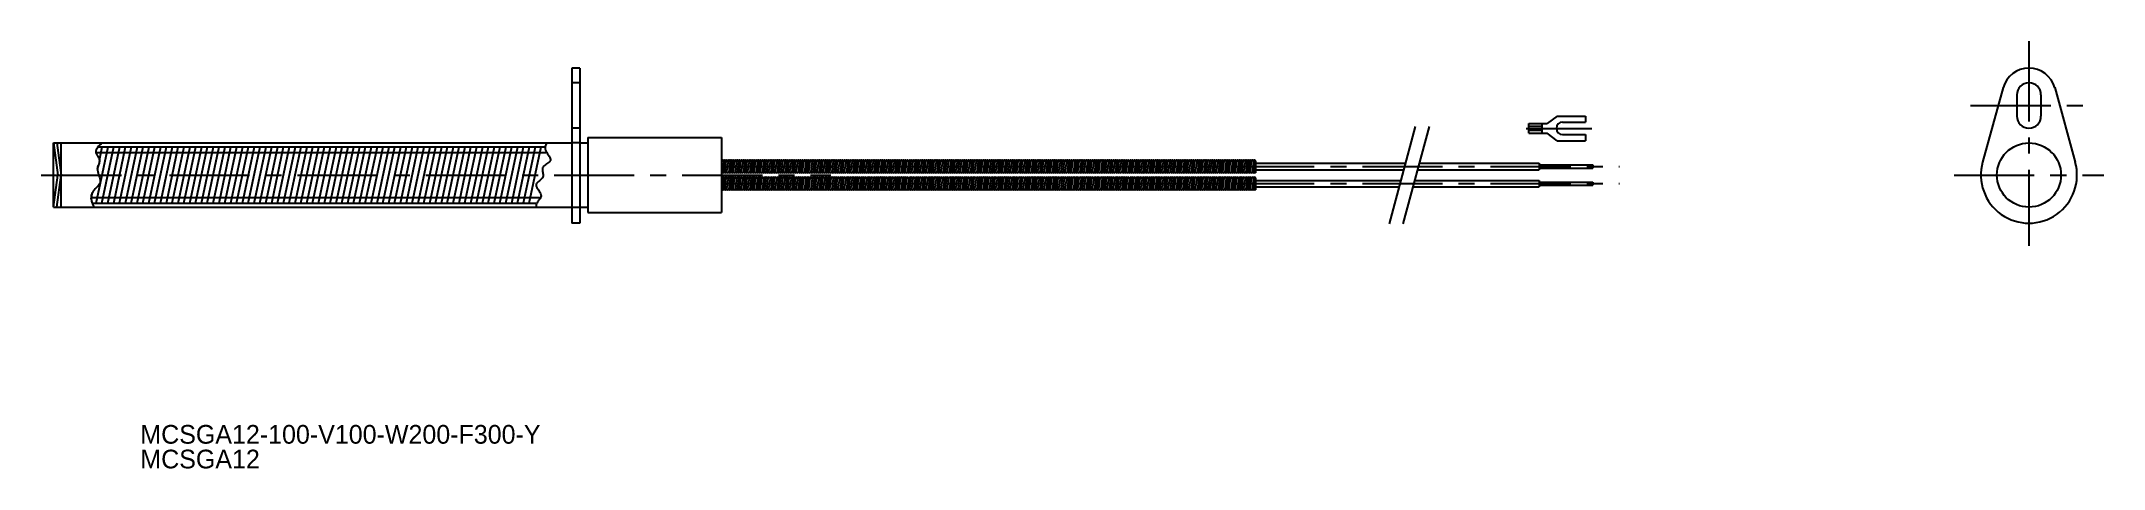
# Model space of a CAD drawing. Extents: x 44 to 430, y 204 to 284.
import ezdxf

# ---------------------------------------------------------------- set-up
doc = ezdxf.new("R2010")
doc.units = 0
doc.header["$LTSCALE"] = 12
for name, pattern in [('CENTER', [2, 1.25, -0.25, 0.25, -0.25]), ('DASHED', [0.75, 0.5, -0.25]), ('PHANTOM', [15, 7.5, -1.5, 1.5, -1.5, 1.5, -1.5])]:
    doc.linetypes.add(name, pattern=pattern)
doc.layers.get('0').update_dxf_attribs({"linetype": 'CONTINUOUS'})
doc.layers.add('CENTER', color=1, linetype='CENTER')

msp = doc.modelspace()

# ---------------------------------------------------------------- texts
at = {"color": 7, "linetype": 'CONTINUOUS'}
for s, p in [('MCSGA12-100-V100-W200-F300-Y', (62.45, 208.32)), ('MCSGA12', (62.45, 203.7))]:
    msp.add_text(s, height=3.5, dxfattribs=at).set_placement(p)

# ---------------------------------------------------------------- linework, layer by layer
at = {"color": 7, "linetype": 'CONTINUOUS'}
for p, q in [((143.22, 278.54), (143.22, 249.54)), ((144.72, 278.54), (143.22, 278.54)), ((144.72, 278.54), (144.72, 249.54)), ((411.18, 274.88), (407.33, 260.94)), ((420.82, 274.88), (424.68, 260.94)), ((413.75, 273.54), (413.75, 269.54)), ((418.25, 273.54), (418.25, 269.54)), ((322.36, 268.17), (325.78, 268.17)), ((322.36, 266.34), (322.36, 268.17)), ((324.83, 267.64), (322.36, 267.64)), ((324.83, 266.87), (322.36, 266.87)), ((324.83, 268.17), (324.83, 266.34)), ((327.66, 269.56), (325.78, 268.17)), ((327.66, 269.56), (332.96, 269.56)), ((328.7, 268.43), (332.96, 268.43)), ((332.96, 269.56), (332.96, 268.43)), ((46.22, 252.54), (46.22, 264.54)), ((46.22, 264.54), (143.22, 264.54)), ((46.22, 264.54), (47.01, 258.54)), ((46.83, 264.54), (47.62, 258.54)), ((47.62, 252.54), (47.62, 264.54)), ((144.72, 264.54), (146.22, 264.54)), ((146.22, 265.54), (146.22, 251.54)), ((146.22, 265.54), (171.22, 265.54)), ((171.22, 265.54), (171.22, 251.54)), ((322.36, 266.34), (325.78, 266.34)), ((327.66, 264.95), (325.78, 266.34)), ((327.66, 264.95), (332.96, 264.95)), ((328.7, 266.09), (332.96, 266.09)), ((332.96, 266.09), (332.96, 264.95)), ((171.28, 261.09), (171.22, 260.68)), ((171.67, 261.09), (171.41, 259.14)), ((172.07, 261.09), (171.81, 259.14)), ((172.47, 261.14), (172.21, 259.19)), ((172.85, 261.09), (172.59, 259.14)), ((173.25, 261.09), (172.99, 259.14)), ((173.64, 261.09), (173.38, 259.14)), ((174.04, 261.14), (173.78, 259.19)), ((174.43, 261.09), (174.17, 259.14)), ((174.82, 261.09), (174.56, 259.14)), ((175.21, 261.09), (174.95, 259.14)), ((175.61, 261.09), (175.35, 259.14)), ((176, 261.09), (175.74, 259.14)), ((176.4, 261.14), (176.14, 259.19)), ((176.79, 261.09), (176.53, 259.14)), ((177.18, 261.09), (176.92, 259.14)), ((177.57, 261.09), (177.31, 259.14)), ((177.97, 261.09), (177.71, 259.14)), ((178.36, 261.09), (178.1, 259.14)), ((178.75, 261.09), (178.49, 259.14)), ((179.15, 261.09), (178.89, 259.14)), ((179.55, 261.14), (179.29, 259.19)), ((179.93, 261.09), (179.67, 259.14)), ((180.33, 261.09), (180.07, 259.14)), ((180.72, 261.09), (180.46, 259.14)), ((181.11, 261.09), (180.85, 259.14)), ((181.51, 261.09), (181.25, 259.14)), ((181.9, 261.09), (181.64, 259.14)), ((182.3, 261.14), (182.04, 259.19)), ((182.69, 261.09), (182.43, 259.14)), ((183.08, 261.09), (182.82, 259.14)), ((183.48, 261.09), (183.22, 259.14)), ((183.87, 261.09), (183.61, 259.14)), ((184.26, 261.09), (184, 259.14)), ((184.66, 261.09), (184.4, 259.14)), ((185.05, 261.09), (184.79, 259.14)), ((185.45, 261.14), (185.19, 259.19)), ((185.84, 261.09), (185.58, 259.14)), ((186.23, 261.09), (185.97, 259.14)), ((186.62, 261.09), (186.36, 259.14)), ((187.02, 261.09), (186.76, 259.14)), ((187.41, 261.09), (187.15, 259.14)), ((187.8, 261.09), (187.54, 259.14)), ((188.2, 261.14), (187.94, 259.19)), ((188.59, 261.09), (188.33, 259.14)), ((188.98, 261.09), (188.72, 259.14)), ((189.38, 261.09), (189.12, 259.14)), ((189.77, 261.09), (189.51, 259.14)), ((190.16, 261.09), (189.9, 259.14)), ((190.56, 261.09), (190.3, 259.14)), ((190.95, 261.09), (190.69, 259.14)), ((191.34, 261.09), (191.08, 259.14)), ((191.74, 261.09), (191.48, 259.14)), ((192.14, 261.14), (191.88, 259.19)), ((192.52, 261.09), (192.26, 259.14)), ((192.92, 261.09), (192.66, 259.14)), ((193.31, 261.09), (193.05, 259.14)), ((193.7, 261.09), (193.44, 259.14)), ((194.1, 261.09), (193.84, 259.14)), ((194.49, 261.09), (194.23, 259.14)), ((194.89, 261.09), (194.63, 259.14)), ((195.28, 261.09), (195.02, 259.14)), ((195.68, 261.14), (195.42, 259.19)), ((196.07, 261.09), (195.81, 259.14)), ((196.46, 261.09), (196.2, 259.14)), ((196.85, 261.09), (196.59, 259.14)), ((197.25, 261.09), (196.99, 259.14)), ((197.64, 261.09), (197.38, 259.14)), ((198.03, 261.09), (197.77, 259.14)), ((198.43, 261.09), (198.17, 259.14)), ((198.82, 261.09), (198.56, 259.14)), ((199.21, 261.09), (198.95, 259.14)), ((199.61, 261.14), (199.35, 259.19)), ((200, 261.09), (199.74, 259.14)), ((200.39, 261.09), (200.13, 259.14)), ((200.79, 261.09), (200.53, 259.14)), ((201.18, 261.09), (200.92, 259.14)), ((201.57, 261.09), (201.31, 259.14)), ((201.97, 261.09), (201.71, 259.14)), ((202.36, 261.09), (202.1, 259.14)), ((202.75, 261.09), (202.49, 259.14)), ((203.15, 261.09), (202.89, 259.14)), ((203.54, 261.09), (203.28, 259.14)), ((203.93, 261.09), (203.67, 259.14)), ((204.33, 261.09), (204.07, 259.14)), ((204.72, 261.09), (204.46, 259.14)), ((205.11, 261.09), (204.85, 259.14)), ((205.51, 261.09), (205.25, 259.14)), ((205.9, 261.09), (205.64, 259.14)), ((206.3, 261.09), (206.04, 259.14)), ((206.7, 261.14), (206.44, 259.19)), ((207.08, 261.09), (206.82, 259.14)), ((207.48, 261.09), (207.22, 259.14)), ((207.87, 261.09), (207.61, 259.14)), ((208.26, 261.09), (208, 259.14)), ((208.66, 261.09), (208.4, 259.14)), ((209.05, 261.09), (208.79, 259.14)), ((209.44, 261.09), (209.18, 259.14)), ((209.84, 261.09), (209.58, 259.14)), ((210.23, 261.09), (209.97, 259.14)), ((210.62, 261.09), (210.36, 259.14)), ((211.02, 261.09), (210.76, 259.14)), ((211.41, 261.09), (211.15, 259.14)), ((211.8, 261.09), (211.54, 259.14)), ((212.2, 261.09), (211.94, 259.14)), ((212.59, 261.09), (212.33, 259.14)), ((212.59, 261.09), (212.33, 259.14)), ((212.98, 261.09), (212.72, 259.14)), ((212.98, 261.09), (212.72, 259.14)), ((213.38, 261.14), (213.12, 259.19)), ((213.77, 261.09), (213.51, 259.14)), ((214.16, 261.09), (213.9, 259.14)), ((214.56, 261.09), (214.3, 259.14)), ((214.95, 261.09), (214.69, 259.14)), ((215.34, 261.09), (215.08, 259.14)), ((215.75, 261.14), (215.49, 259.19)), ((216.13, 261.09), (215.87, 259.14)), ((216.53, 261.09), (216.27, 259.14)), ((216.92, 261.09), (216.66, 259.14)), ((217.31, 261.09), (217.05, 259.14)), ((217.71, 261.09), (217.45, 259.14)), ((218.1, 261.09), (217.84, 259.14)), ((218.49, 261.09), (218.23, 259.14)), ((218.89, 261.14), (218.63, 259.19)), ((219.28, 261.09), (219.02, 259.14)), ((219.67, 261.09), (219.41, 259.14)), ((220.07, 261.09), (219.81, 259.14)), ((220.46, 261.09), (220.2, 259.14)), ((220.85, 261.09), (220.59, 259.14)), ((221.25, 261.09), (220.99, 259.14)), ((221.65, 261.14), (221.39, 259.19)), ((222.03, 261.09), (221.77, 259.14)), ((222.43, 261.09), (222.17, 259.14)), ((222.82, 261.09), (222.56, 259.14)), ((223.21, 261.09), (222.95, 259.14)), ((223.61, 261.09), (223.35, 259.14)), ((224, 261.09), (223.74, 259.14)), ((224.39, 261.09), (224.13, 259.14)), ((224.79, 261.14), (224.53, 259.19)), ((225.18, 261.09), (224.92, 259.14)), ((225.57, 261.09), (225.31, 259.14)), ((225.97, 261.09), (225.71, 259.14)), ((226.36, 261.09), (226.1, 259.14)), ((226.75, 261.09), (226.49, 259.14)), ((227.15, 261.09), (226.89, 259.14)), ((227.55, 261.14), (227.29, 259.19)), ((227.94, 261.09), (227.68, 259.14)), ((228.33, 261.09), (228.07, 259.14)), ((228.72, 261.09), (228.46, 259.14)), ((229.12, 261.09), (228.86, 259.14)), ((229.51, 261.09), (229.25, 259.14)), ((229.9, 261.09), (229.64, 259.14)), ((230.3, 261.09), (230.04, 259.14)), ((230.69, 261.09), (230.43, 259.14)), ((231.08, 261.09), (230.82, 259.14)), ((231.48, 261.14), (231.22, 259.19)), ((231.87, 261.09), (231.61, 259.14)), ((232.26, 261.09), (232, 259.14)), ((232.66, 261.09), (232.4, 259.14)), ((233.05, 261.09), (232.79, 259.14)), ((233.44, 261.09), (233.18, 259.14)), ((233.84, 261.09), (233.58, 259.14)), ((234.23, 261.09), (233.97, 259.14)), ((234.62, 261.09), (234.36, 259.14)), ((235.02, 261.14), (234.76, 259.19)), ((235.41, 261.09), (235.15, 259.14)), ((235.8, 261.09), (235.54, 259.14)), ((236.2, 261.09), (235.94, 259.14)), ((236.59, 261.09), (236.33, 259.14)), ((236.98, 261.09), (236.72, 259.14)), ((237.38, 261.09), (237.12, 259.14)), ((237.77, 261.09), (237.51, 259.14)), ((238.16, 261.09), (237.9, 259.14)), ((238.56, 261.09), (238.3, 259.14)), ((238.96, 261.14), (238.7, 259.19)), ((239.35, 261.09), (239.09, 259.14)), ((239.74, 261.09), (239.48, 259.14)), ((240.13, 261.09), (239.87, 259.14)), ((240.53, 261.09), (240.27, 259.14)), ((240.92, 261.09), (240.66, 259.14)), ((241.31, 261.09), (241.05, 259.14)), ((241.71, 261.09), (241.45, 259.14)), ((242.1, 261.09), (241.84, 259.14)), ((242.49, 261.09), (242.23, 259.14)), ((242.89, 261.09), (242.63, 259.14)), ((243.28, 261.09), (243.02, 259.14)), ((243.67, 261.09), (243.41, 259.14)), ((244.07, 261.09), (243.81, 259.14)), ((244.46, 261.09), (244.2, 259.14)), ((244.85, 261.09), (244.59, 259.14)), ((245.25, 261.09), (244.99, 259.14)), ((245.64, 261.09), (245.38, 259.14)), ((246.04, 261.14), (245.78, 259.19)), ((246.43, 261.09), (246.17, 259.14)), ((246.82, 261.09), (246.56, 259.14)), ((247.21, 261.09), (246.95, 259.14)), ((247.61, 261.09), (247.35, 259.14)), ((248, 261.09), (247.74, 259.14)), ((248.39, 261.09), (248.13, 259.14)), ((248.79, 261.09), (248.53, 259.14)), ((249.18, 261.09), (248.92, 259.14)), ((249.58, 261.09), (249.32, 259.14)), ((249.97, 261.09), (249.71, 259.14)), ((250.36, 261.09), (250.1, 259.14)), ((250.76, 261.09), (250.5, 259.14)), ((251.15, 261.09), (250.89, 259.14)), ((251.54, 261.09), (251.28, 259.14)), ((251.94, 261.09), (251.68, 259.14)), ((252.33, 261.09), (252.07, 259.14)), ((252.33, 261.09), (252.07, 259.14)), ((252.72, 261.09), (252.46, 259.14)), ((253.12, 261.09), (252.86, 259.14)), ((253.51, 261.09), (253.25, 259.14)), ((253.9, 261.09), (253.64, 259.14)), ((254.3, 261.09), (254.04, 259.14)), ((254.69, 261.09), (254.43, 259.14)), ((255.08, 261.09), (254.82, 259.14)), ((255.48, 261.14), (255.22, 259.19)), ((255.87, 261.09), (255.61, 259.14)), ((256.26, 261.09), (256, 259.14)), ((256.66, 261.09), (256.4, 259.14)), ((257.05, 261.09), (256.79, 259.14)), ((257.44, 261.09), (257.18, 259.14)), ((257.84, 261.09), (257.58, 259.14)), ((258.23, 261.09), (257.97, 259.14)), ((258.62, 261.09), (258.36, 259.14)), ((259.02, 261.09), (258.76, 259.14)), ((259.41, 261.09), (259.15, 259.14)), ((259.8, 261.09), (259.54, 259.14)), ((260.2, 261.09), (259.94, 259.14)), ((260.59, 261.09), (260.33, 259.14)), ((260.99, 261.09), (260.73, 259.14)), ((261.38, 261.09), (261.12, 259.14)), ((261.77, 261.09), (261.51, 259.14)), ((262.17, 261.09), (261.91, 259.14)), ((262.57, 261.14), (262.31, 259.19)), ((262.95, 261.09), (262.69, 259.14)), ((263.35, 261.09), (263.09, 259.14)), ((263.74, 261.09), (263.48, 259.14)), ((264.13, 261.09), (263.87, 259.14)), ((264.53, 261.09), (264.27, 259.14)), ((264.92, 261.09), (264.66, 259.14)), ((265.31, 261.09), (265.05, 259.14)), ((265.71, 261.09), (265.45, 259.14)), ((266.1, 261.09), (265.84, 259.14)), ((266.49, 261.09), (266.23, 259.14)), ((266.89, 261.09), (266.63, 259.14)), ((267.28, 261.09), (267.02, 259.14)), ((267.67, 261.09), (267.41, 259.14)), ((268.07, 261.09), (267.81, 259.14)), ((268.46, 261.09), (268.2, 259.14)), ((268.46, 261.09), (268.2, 259.14)), ((268.85, 261.09), (268.59, 259.14)), ((268.85, 261.09), (268.59, 259.14)), ((269.25, 261.09), (268.99, 259.14)), ((269.64, 261.09), (269.38, 259.14)), ((270.03, 261.09), (269.77, 259.14)), ((270.43, 261.09), (270.17, 259.14)), ((270.82, 261.09), (270.56, 259.14)), ((271.21, 261.09), (270.95, 259.14)), ((271.22, 261.14), (271.22, 258.98)), ((271.22, 260.74), (299.25, 260.74)), ((271.22, 259.54), (298.93, 259.54)), ((301.52, 259.54), (324.34, 259.54)), ((301.84, 260.74), (324.34, 260.74)), ((324.34, 260.74), (324.34, 259.54)), ((324.34, 260.44), (334.34, 260.44)), ((324.34, 259.84), (334.34, 259.84)), ((334.34, 260.44), (334.34, 259.84)), ((46.22, 252.54), (47.01, 258.54)), ((46.83, 252.54), (47.62, 258.54)), ((171.28, 257.89), (171.22, 257.48)), ((171.67, 257.89), (171.41, 255.94)), ((172.07, 257.89), (171.81, 255.94)), ((172.47, 257.94), (172.21, 255.99)), ((172.85, 257.89), (172.59, 255.94)), ((173.25, 257.89), (172.99, 255.94)), ((173.64, 257.89), (173.38, 255.94)), ((174.04, 257.94), (173.78, 255.99)), ((174.43, 257.89), (174.17, 255.94)), ((174.82, 257.89), (174.56, 255.94)), ((175.21, 257.89), (174.95, 255.94)), ((175.61, 257.89), (175.35, 255.94)), ((176, 257.89), (175.74, 255.94)), ((176.4, 257.94), (176.14, 255.99)), ((176.79, 257.89), (176.53, 255.94)), ((177.18, 257.89), (176.92, 255.94)), ((177.57, 257.89), (177.31, 255.94)), ((177.97, 257.89), (177.71, 255.94)), ((178.36, 257.89), (178.1, 255.94)), ((178.75, 257.89), (178.49, 255.94)), ((179.15, 257.89), (178.89, 255.94)), ((179.55, 257.94), (179.29, 255.99)), ((179.93, 257.89), (179.67, 255.94)), ((180.33, 257.89), (180.07, 255.94)), ((180.72, 257.89), (180.46, 255.94)), ((181.11, 257.89), (180.85, 255.94)), ((181.51, 257.89), (181.25, 255.94)), ((181.9, 257.89), (181.64, 255.94)), ((182.3, 257.94), (182.04, 255.99)), ((182.69, 257.89), (182.43, 255.94)), ((183.08, 257.89), (182.82, 255.94)), ((183.48, 257.89), (183.22, 255.94)), ((183.87, 257.89), (183.61, 255.94)), ((184.26, 257.89), (184, 255.94)), ((184.66, 257.89), (184.4, 255.94)), ((185.05, 257.89), (184.79, 255.94)), ((185.45, 257.94), (185.19, 255.99)), ((185.84, 257.89), (185.58, 255.94)), ((186.23, 257.89), (185.97, 255.94)), ((186.62, 257.89), (186.36, 255.94)), ((187.02, 257.89), (186.76, 255.94)), ((187.41, 257.89), (187.15, 255.94)), ((187.8, 257.89), (187.54, 255.94)), ((188.2, 257.94), (187.94, 255.99)), ((188.59, 257.89), (188.33, 255.94)), ((188.98, 257.89), (188.72, 255.94)), ((189.38, 257.89), (189.12, 255.94)), ((189.77, 257.89), (189.51, 255.94)), ((190.16, 257.89), (189.9, 255.94)), ((190.56, 257.89), (190.3, 255.94)), ((190.95, 257.89), (190.69, 255.94)), ((191.34, 257.89), (191.08, 255.94)), ((191.74, 257.89), (191.48, 255.94)), ((192.14, 257.94), (191.88, 255.99)), ((192.52, 257.89), (192.26, 255.94)), ((192.92, 257.89), (192.66, 255.94)), ((193.31, 257.89), (193.05, 255.94)), ((193.7, 257.89), (193.44, 255.94)), ((194.1, 257.89), (193.84, 255.94)), ((194.49, 257.89), (194.23, 255.94)), ((194.89, 257.89), (194.63, 255.94)), ((195.28, 257.89), (195.02, 255.94)), ((195.68, 257.94), (195.42, 255.99)), ((196.07, 257.89), (195.81, 255.94)), ((196.46, 257.89), (196.2, 255.94)), ((196.85, 257.89), (196.59, 255.94)), ((197.25, 257.89), (196.99, 255.94)), ((197.64, 257.89), (197.38, 255.94)), ((198.03, 257.89), (197.77, 255.94)), ((198.43, 257.89), (198.17, 255.94)), ((198.82, 257.89), (198.56, 255.94)), ((199.21, 257.89), (198.95, 255.94)), ((199.61, 257.94), (199.35, 255.99)), ((200, 257.89), (199.74, 255.94)), ((200.39, 257.89), (200.13, 255.94)), ((200.79, 257.89), (200.53, 255.94)), ((201.18, 257.89), (200.92, 255.94)), ((201.57, 257.89), (201.31, 255.94)), ((201.97, 257.89), (201.71, 255.94)), ((202.36, 257.89), (202.1, 255.94)), ((202.75, 257.89), (202.49, 255.94)), ((203.15, 257.89), (202.89, 255.94)), ((203.54, 257.89), (203.28, 255.94)), ((203.93, 257.89), (203.67, 255.94)), ((204.33, 257.89), (204.07, 255.94)), ((204.72, 257.89), (204.46, 255.94)), ((205.11, 257.89), (204.85, 255.94)), ((205.51, 257.89), (205.25, 255.94)), ((205.9, 257.89), (205.64, 255.94)), ((206.3, 257.89), (206.04, 255.94)), ((206.7, 257.94), (206.44, 255.99)), ((207.08, 257.89), (206.82, 255.94)), ((207.48, 257.89), (207.22, 255.94)), ((207.87, 257.89), (207.61, 255.94)), ((208.26, 257.89), (208, 255.94)), ((208.66, 257.89), (208.4, 255.94)), ((209.05, 257.89), (208.79, 255.94)), ((209.44, 257.89), (209.18, 255.94)), ((209.84, 257.89), (209.58, 255.94)), ((210.23, 257.89), (209.97, 255.94)), ((210.62, 257.89), (210.36, 255.94)), ((211.02, 257.89), (210.76, 255.94)), ((211.02, 257.89), (210.76, 255.94)), ((211.41, 257.89), (211.15, 255.94)), ((211.8, 257.89), (211.54, 255.94)), ((212.2, 257.89), (211.94, 255.94)), ((212.59, 257.89), (212.33, 255.94)), ((212.59, 257.89), (212.33, 255.94)), ((212.98, 257.89), (212.72, 255.94)), ((212.98, 257.89), (212.72, 255.94)), ((213.38, 257.94), (213.12, 255.99)), ((213.77, 257.89), (213.51, 255.94)), ((214.16, 257.89), (213.9, 255.94)), ((214.56, 257.89), (214.3, 255.94)), ((214.95, 257.89), (214.69, 255.94)), ((215.34, 257.89), (215.08, 255.94)), ((215.75, 257.94), (215.49, 255.99)), ((216.13, 257.89), (215.87, 255.94)), ((216.53, 257.89), (216.27, 255.94)), ((216.92, 257.89), (216.66, 255.94)), ((217.31, 257.89), (217.05, 255.94)), ((217.71, 257.89), (217.45, 255.94)), ((218.1, 257.89), (217.84, 255.94)), ((218.49, 257.89), (218.23, 255.94)), ((218.89, 257.94), (218.63, 255.99)), ((219.28, 257.89), (219.02, 255.94)), ((219.67, 257.89), (219.41, 255.94)), ((220.07, 257.89), (219.81, 255.94)), ((220.46, 257.89), (220.2, 255.94)), ((220.85, 257.89), (220.59, 255.94)), ((221.25, 257.89), (220.99, 255.94)), ((221.65, 257.94), (221.39, 255.99)), ((222.03, 257.89), (221.77, 255.94)), ((222.43, 257.89), (222.17, 255.94)), ((222.82, 257.89), (222.56, 255.94)), ((223.21, 257.89), (222.95, 255.94)), ((223.61, 257.89), (223.35, 255.94)), ((224, 257.89), (223.74, 255.94)), ((224.39, 257.89), (224.13, 255.94)), ((224.79, 257.94), (224.53, 255.99)), ((225.18, 257.89), (224.92, 255.94)), ((225.57, 257.89), (225.31, 255.94)), ((225.97, 257.89), (225.71, 255.94)), ((226.36, 257.89), (226.1, 255.94)), ((226.75, 257.89), (226.49, 255.94)), ((227.15, 257.89), (226.89, 255.94)), ((227.55, 257.94), (227.29, 255.99)), ((227.94, 257.89), (227.68, 255.94)), ((228.33, 257.89), (228.07, 255.94)), ((228.72, 257.89), (228.46, 255.94)), ((229.12, 257.89), (228.86, 255.94)), ((229.51, 257.89), (229.25, 255.94)), ((229.9, 257.89), (229.64, 255.94)), ((230.3, 257.89), (230.04, 255.94)), ((230.69, 257.89), (230.43, 255.94)), ((231.08, 257.89), (230.82, 255.94)), ((231.48, 257.94), (231.22, 255.99)), ((231.87, 257.89), (231.61, 255.94)), ((232.26, 257.89), (232, 255.94)), ((232.66, 257.89), (232.4, 255.94)), ((233.05, 257.89), (232.79, 255.94)), ((233.44, 257.89), (233.18, 255.94)), ((233.84, 257.89), (233.58, 255.94)), ((234.23, 257.89), (233.97, 255.94)), ((234.62, 257.89), (234.36, 255.94)), ((235.02, 257.94), (234.76, 255.99)), ((235.41, 257.89), (235.15, 255.94)), ((235.8, 257.89), (235.54, 255.94)), ((236.2, 257.89), (235.94, 255.94)), ((236.59, 257.89), (236.33, 255.94)), ((236.98, 257.89), (236.72, 255.94)), ((237.38, 257.89), (237.12, 255.94)), ((237.77, 257.89), (237.51, 255.94)), ((238.16, 257.89), (237.9, 255.94)), ((238.56, 257.89), (238.3, 255.94)), ((238.96, 257.94), (238.7, 255.99)), ((239.35, 257.89), (239.09, 255.94)), ((239.74, 257.89), (239.48, 255.94)), ((240.13, 257.89), (239.87, 255.94)), ((240.53, 257.89), (240.27, 255.94)), ((240.92, 257.89), (240.66, 255.94)), ((241.31, 257.89), (241.05, 255.94)), ((241.71, 257.89), (241.45, 255.94)), ((242.1, 257.89), (241.84, 255.94)), ((242.49, 257.89), (242.23, 255.94)), ((242.89, 257.89), (242.63, 255.94)), ((243.28, 257.89), (243.02, 255.94)), ((243.67, 257.89), (243.41, 255.94)), ((244.07, 257.89), (243.81, 255.94)), ((244.46, 257.89), (244.2, 255.94)), ((244.85, 257.89), (244.59, 255.94)), ((245.25, 257.89), (244.99, 255.94)), ((245.64, 257.89), (245.38, 255.94)), ((246.04, 257.94), (245.78, 255.99)), ((246.43, 257.89), (246.17, 255.94)), ((246.82, 257.89), (246.56, 255.94)), ((247.21, 257.89), (246.95, 255.94)), ((247.61, 257.89), (247.35, 255.94)), ((248, 257.89), (247.74, 255.94)), ((248.39, 257.89), (248.13, 255.94)), ((248.79, 257.89), (248.53, 255.94)), ((249.18, 257.89), (248.92, 255.94)), ((249.58, 257.89), (249.32, 255.94)), ((249.97, 257.89), (249.71, 255.94)), ((250.36, 257.89), (250.1, 255.94)), ((250.36, 257.89), (250.1, 255.94)), ((250.76, 257.89), (250.5, 255.94)), ((251.15, 257.89), (250.89, 255.94)), ((251.54, 257.89), (251.28, 255.94)), ((251.94, 257.89), (251.68, 255.94)), ((251.94, 257.89), (251.68, 255.94)), ((252.33, 257.89), (252.07, 255.94)), ((252.33, 257.89), (252.07, 255.94)), ((252.72, 257.89), (252.46, 255.94)), ((253.12, 257.89), (252.86, 255.94)), ((253.51, 257.89), (253.25, 255.94)), ((253.9, 257.89), (253.64, 255.94)), ((254.3, 257.89), (254.04, 255.94)), ((254.69, 257.89), (254.43, 255.94)), ((255.08, 257.89), (254.82, 255.94)), ((255.48, 257.94), (255.22, 255.99)), ((255.87, 257.89), (255.61, 255.94)), ((256.26, 257.89), (256, 255.94)), ((256.66, 257.89), (256.4, 255.94)), ((257.05, 257.89), (256.79, 255.94)), ((257.44, 257.89), (257.18, 255.94)), ((257.84, 257.89), (257.58, 255.94)), ((258.23, 257.89), (257.97, 255.94)), ((258.62, 257.89), (258.36, 255.94)), ((259.02, 257.89), (258.76, 255.94)), ((259.41, 257.89), (259.15, 255.94)), ((259.8, 257.89), (259.54, 255.94)), ((260.2, 257.89), (259.94, 255.94)), ((260.59, 257.89), (260.33, 255.94)), ((260.99, 257.89), (260.73, 255.94)), ((261.38, 257.89), (261.12, 255.94)), ((261.77, 257.89), (261.51, 255.94)), ((262.17, 257.89), (261.91, 255.94)), ((262.57, 257.94), (262.31, 255.99)), ((262.95, 257.89), (262.69, 255.94)), ((263.35, 257.89), (263.09, 255.94)), ((263.74, 257.89), (263.48, 255.94)), ((264.13, 257.89), (263.87, 255.94)), ((264.53, 257.89), (264.27, 255.94)), ((264.92, 257.89), (264.66, 255.94)), ((265.31, 257.89), (265.05, 255.94)), ((265.71, 257.89), (265.45, 255.94)), ((266.1, 257.89), (265.84, 255.94)), ((266.49, 257.89), (266.23, 255.94)), ((266.89, 257.89), (266.63, 255.94)), ((266.89, 257.89), (266.63, 255.94)), ((267.28, 257.89), (267.02, 255.94)), ((267.67, 257.89), (267.41, 255.94)), ((268.07, 257.89), (267.81, 255.94)), ((268.46, 257.89), (268.2, 255.94)), ((268.46, 257.89), (268.2, 255.94)), ((268.85, 257.89), (268.59, 255.94)), ((268.85, 257.89), (268.59, 255.94)), ((269.25, 257.89), (268.99, 255.94)), ((269.64, 257.89), (269.38, 255.94)), ((270.03, 257.89), (269.77, 255.94)), ((270.43, 257.89), (270.17, 255.94)), ((270.82, 257.89), (270.56, 255.94)), ((271.21, 257.89), (270.95, 255.94)), ((271.21, 257.89), (270.95, 255.94)), ((271.22, 257.94), (271.22, 255.78)), ((271.22, 257.54), (298.39, 257.54)), ((271.22, 256.34), (298.07, 256.34)), ((300.66, 256.34), (324.34, 256.34)), ((300.98, 257.54), (324.34, 257.54)), ((324.34, 257.54), (324.34, 256.34)), ((324.34, 257.24), (334.34, 257.24)), ((324.34, 256.64), (334.34, 256.64)), ((334.34, 257.24), (334.34, 256.64)), ((46.22, 252.54), (143.22, 252.54)), ((144.72, 252.54), (146.22, 252.54)), ((146.22, 251.54), (171.22, 251.54)), ((144.72, 249.54), (143.22, 249.54))]:
    msp.add_line(p, q, dxfattribs=at)
at = {"color": 3, "linetype": 'DASHED'}
for p, q in [((144.72, 275.79), (143.22, 275.79)), ((144.72, 267.29), (143.22, 267.29))]:
    msp.add_line(p, q, dxfattribs=at)
at = {"color": 3, "linetype": 'PHANTOM'}
for p, q in [((301.1, 267.64), (296.22, 249.44)), ((303.69, 267.64), (298.81, 249.44))]:
    msp.add_line(p, q, dxfattribs=at)
at = {"color": 3, "linetype": 'CONTINUOUS'}
for p, q in [((54.13, 262.73), (138.33, 262.73)), ((54.17, 253.31), (56.41, 263.8)), ((54.54, 263.8), (138.04, 263.8)), ((54.78, 261.3), (55.32, 263.8)), ((55.27, 253.31), (57.51, 263.8)), ((56.36, 253.31), (58.6, 263.8)), ((57.46, 253.31), (59.7, 263.8)), ((58.57, 253.36), (60.79, 263.8)), ((59.65, 253.31), (61.89, 263.8)), ((60.75, 253.31), (62.99, 263.8)), ((61.84, 253.3), (64.08, 263.8)), ((62.93, 253.28), (65.18, 263.8)), ((64.03, 253.31), (66.27, 263.8)), ((65.13, 253.31), (67.37, 263.8)), ((66.22, 253.31), (68.46, 263.8)), ((67.32, 253.31), (69.56, 263.8)), ((68.43, 253.36), (70.66, 263.8)), ((69.51, 253.31), (71.75, 263.8)), ((70.61, 253.31), (72.85, 263.8)), ((71.7, 253.3), (73.94, 263.8)), ((72.8, 253.31), (75.04, 263.8)), ((73.89, 253.28), (76.14, 263.8)), ((74.99, 253.31), (77.23, 263.8)), ((76.09, 253.31), (78.33, 263.8)), ((77.18, 253.31), (79.42, 263.8)), ((78.28, 253.31), (80.52, 263.8)), ((79.38, 253.36), (81.61, 263.8)), ((80.47, 253.31), (82.71, 263.8)), ((81.56, 253.31), (83.81, 263.8)), ((82.66, 253.3), (84.9, 263.8)), ((83.76, 253.31), (86, 263.8)), ((84.85, 253.28), (87.09, 263.8)), ((85.95, 253.31), (88.19, 263.8)), ((87.04, 253.31), (89.28, 263.8)), ((88.14, 253.31), (90.38, 263.8)), ((89.23, 253.31), (91.48, 263.8)), ((90.34, 253.36), (92.57, 263.8)), ((91.43, 253.31), (93.67, 263.8)), ((92.52, 253.31), (94.76, 263.8)), ((93.62, 253.3), (95.86, 263.8)), ((94.71, 253.31), (96.95, 263.8)), ((95.8, 253.28), (98.05, 263.8)), ((96.9, 253.31), (99.15, 263.8)), ((98, 253.31), (100.24, 263.8)), ((99.1, 253.31), (101.34, 263.8)), ((100.19, 253.31), (102.43, 263.8)), ((101.3, 253.36), (103.53, 263.8)), ((102.38, 253.31), (104.62, 263.8)), ((103.48, 253.31), (105.72, 263.8)), ((104.57, 253.3), (106.82, 263.8)), ((105.67, 253.31), (107.91, 263.8)), ((106.76, 253.28), (109.01, 263.8)), ((107.86, 253.31), (110.1, 263.8)), ((108.96, 253.31), (111.2, 263.8)), ((110.05, 253.31), (112.29, 263.8)), ((111.15, 253.31), (113.39, 263.8)), ((112.26, 253.36), (114.49, 263.8)), ((113.34, 253.31), (115.58, 263.8)), ((114.44, 253.31), (116.68, 263.8)), ((115.53, 253.3), (117.77, 263.8)), ((116.63, 253.31), (118.87, 263.8)), ((117.72, 253.28), (119.96, 263.8)), ((118.82, 253.31), (121.06, 263.8)), ((119.92, 253.31), (122.16, 263.8)), ((121.01, 253.31), (123.25, 263.8)), ((122.11, 253.31), (124.35, 263.8)), ((123.21, 253.36), (125.44, 263.8)), ((124.3, 253.31), (126.54, 263.8)), ((125.39, 253.31), (127.64, 263.8)), ((126.49, 253.3), (128.73, 263.8)), ((127.59, 253.31), (129.83, 263.8)), ((128.68, 253.28), (130.92, 263.8)), ((129.78, 253.31), (132.02, 263.8)), ((130.87, 253.31), (133.11, 263.8)), ((131.97, 253.31), (134.21, 263.8)), ((133.06, 253.31), (135.31, 263.8)), ((134.17, 253.36), (136.4, 263.8)), ((135.26, 253.31), (137.5, 263.8)), ((54.43, 259.64), (54.58, 260.34)), ((53.24, 254.08), (53.51, 255.34)), ((53.22, 254.36), (137.17, 254.36)), ((53.43, 253.28), (136.47, 253.28))]:
    msp.add_line(p, q, dxfattribs=at)
at = {"color": 3, "linetype": 'CONTINUOUS', "flags": 128}
for points in [[(55.25, 264.54), (55.09, 264.4), (54.86, 264.16), (54.65, 263.93), (54.46, 263.7), (54.31, 263.46), (54.2, 263.23), (54.13, 263), (54.13, 262.76), (54.18, 262.53), (54.22, 262.42), (54.28, 262.32), (54.34, 262.21), (54.41, 262.11), (54.48, 262), (54.55, 261.89), (54.62, 261.78), (54.68, 261.67), (54.73, 261.56), (54.76, 261.45), (54.79, 261.28), (54.78, 261.12), (54.76, 260.95), (54.72, 260.77), (54.66, 260.6), (54.6, 260.42), (54.55, 260.24), (54.49, 260.06), (54.45, 259.88), (54.43, 259.7), (54.43, 259.44), (54.47, 259.18), (54.53, 258.91), (54.62, 258.65), (54.71, 258.4), (54.79, 258.15), (54.87, 257.9), (54.92, 257.66), (54.95, 257.43), (54.93, 257.2), (54.86, 256.98), (54.74, 256.76), (54.58, 256.55), (54.4, 256.35), (54.21, 256.14), (54, 255.94), (53.81, 255.73), (53.63, 255.51), (53.47, 255.28), (53.35, 255.04), (53.29, 254.88), (53.25, 254.71), (53.23, 254.53), (53.22, 254.36), (53.23, 254.18), (53.25, 254), (53.28, 253.82), (53.32, 253.64), (53.37, 253.46), (53.43, 253.29), (53.47, 253.18), (53.52, 253.07), (53.56, 252.95), (53.61, 252.85), (53.66, 252.74), (53.71, 252.63), (53.76, 252.54)], [(138.59, 264.54), (138.57, 264.53), (138.48, 264.37), (138.39, 264.21), (138.32, 264.05), (138.26, 263.89), (138.23, 263.73), (138.22, 263.57), (138.23, 263.41), (138.3, 263.18), (138.41, 262.96), (138.54, 262.73), (138.69, 262.5), (138.84, 262.28), (138.99, 262.06), (139.11, 261.85), (139.19, 261.65), (139.23, 261.46), (139.21, 261.28), (139.14, 261.14), (139.02, 261), (138.87, 260.87), (138.7, 260.74), (138.51, 260.61), (138.32, 260.48), (138.14, 260.34), (137.98, 260.2), (137.85, 260.04), (137.76, 259.87), (137.72, 259.71), (137.71, 259.55), (137.73, 259.38), (137.75, 259.2), (137.78, 259.03), (137.81, 258.85), (137.84, 258.67), (137.85, 258.5), (137.84, 258.34), (137.8, 258.18), (137.72, 258.02), (137.6, 257.88), (137.46, 257.74), (137.31, 257.61), (137.15, 257.48), (136.99, 257.36), (136.84, 257.23), (136.71, 257.1), (136.61, 256.97), (136.55, 256.83), (136.53, 256.64), (136.58, 256.44), (136.68, 256.23), (136.81, 256.01), (136.96, 255.78), (137.11, 255.55), (137.25, 255.32), (137.36, 255.09), (137.44, 254.86), (137.46, 254.64), (137.43, 254.48), (137.37, 254.32), (137.28, 254.16), (137.17, 254), (137.05, 253.84), (136.93, 253.68), (136.81, 253.52), (136.71, 253.36), (136.63, 253.2), (136.58, 253.02), (136.57, 252.95), (136.57, 252.87), (136.57, 252.79), (136.58, 252.71), (136.59, 252.63), (136.6, 252.55), (136.6, 252.54)]]:
    msp.add_lwpolyline(points, dxfattribs=at)
at = {"color": 3, "linetype": 'DASHED'}
for points in [[(144.72, 264.54), (143.22, 264.54)], [(143.22, 252.54), (144.72, 252.54)]]:
    msp.add_lwpolyline(points, dxfattribs=at)
at = {"color": 7, "linetype": 'CONTINUOUS'}
msp.add_circle((416, 258.54), 6, dxfattribs=at)
for centre, radius, start, end in [((416, 273.54), 5, 15.466, 164.534), ((416, 273.54), 2.25, 0, 180), ((328.7, 267.26), 1.17, 90, 270), ((416, 269.54), 2.25, 180, 0), ((171.22, 259.17), 0.195, 271.3693, 352.4054), ((171.48, 261.12), 0.195, 352.4054, 172.4054), ((171.61, 259.17), 0.195, 172.4054, 352.4054), ((171.87, 261.12), 0.195, 352.4054, 172.4054), ((172.01, 259.17), 0.195, 172.4054, 352.4054), ((172.27, 261.12), 0.195, 352.4054, 172.4054), ((172.4, 259.17), 0.195, 172.4054, 352.4054), ((172.66, 261.12), 0.195, 352.4054, 172.4054), ((172.79, 259.17), 0.195, 172.4054, 352.4054), ((173.05, 261.12), 0.195, 352.4054, 172.4054), ((173.19, 259.17), 0.195, 172.4054, 352.4054), ((173.45, 261.12), 0.195, 352.4054, 172.4054), ((173.58, 259.17), 0.195, 172.4054, 352.4054), ((173.84, 261.12), 0.195, 352.4054, 172.4054), ((173.97, 259.17), 0.195, 172.4054, 352.4054), ((174.23, 261.12), 0.195, 352.4054, 172.4054), ((174.37, 259.17), 0.195, 172.4054, 352.4054), ((174.63, 261.12), 0.195, 352.4054, 172.4054), ((174.76, 259.17), 0.195, 172.4054, 352.4054), ((175.02, 261.12), 0.195, 352.4054, 172.4054), ((175.15, 259.17), 0.195, 172.4054, 352.4054), ((175.41, 261.12), 0.195, 352.4054, 172.4054), ((175.55, 259.17), 0.195, 172.4054, 352.4054), ((175.81, 261.12), 0.195, 352.4054, 172.4054), ((175.94, 259.17), 0.195, 172.4054, 352.4054), ((176.2, 261.12), 0.195, 352.4054, 172.4054), ((176.33, 259.17), 0.195, 172.4054, 352.4054), ((176.59, 261.12), 0.195, 352.4054, 172.4054), ((176.73, 259.17), 0.195, 172.4054, 352.4054), ((176.99, 261.12), 0.195, 352.4054, 172.4054), ((177.12, 259.17), 0.195, 172.4054, 352.4054), ((177.38, 261.12), 0.195, 352.4054, 172.4054), ((177.51, 259.17), 0.195, 172.4054, 352.4054), ((177.77, 261.12), 0.195, 352.4054, 172.4054), ((177.91, 259.17), 0.195, 172.4054, 352.4054), ((178.17, 261.12), 0.195, 352.4054, 172.4054), ((178.3, 259.17), 0.195, 172.4054, 352.4054), ((178.56, 261.12), 0.195, 352.4054, 172.4054), ((178.69, 259.17), 0.195, 172.4054, 352.4054), ((178.95, 261.12), 0.195, 352.4054, 172.4054), ((179.09, 259.17), 0.195, 172.4054, 352.4054), ((179.35, 261.12), 0.195, 352.4054, 172.4054), ((179.48, 259.17), 0.195, 172.4054, 352.4054), ((179.74, 261.12), 0.195, 352.4054, 172.4054), ((179.87, 259.17), 0.195, 172.4054, 352.4054), ((180.13, 261.12), 0.195, 352.4054, 172.4054), ((180.27, 259.17), 0.195, 172.4054, 352.4054), ((180.53, 261.12), 0.195, 352.4054, 172.4054), ((180.66, 259.17), 0.195, 172.4054, 352.4054), ((180.92, 261.12), 0.195, 352.4054, 172.4054), ((181.05, 259.17), 0.195, 172.4054, 352.4054), ((181.31, 261.12), 0.195, 352.4054, 172.4054), ((181.45, 259.17), 0.195, 172.4054, 352.4054), ((181.71, 261.12), 0.195, 352.4054, 172.4054), ((181.84, 259.17), 0.195, 172.4054, 352.4054), ((182.1, 261.12), 0.195, 352.4054, 172.4054), ((182.23, 259.17), 0.195, 172.4054, 352.4054), ((182.49, 261.12), 0.195, 352.4054, 172.4054), ((182.63, 259.17), 0.195, 172.4054, 352.4054), ((182.89, 261.12), 0.195, 352.4054, 172.4054), ((183.02, 259.17), 0.195, 172.4054, 352.4054), ((183.28, 261.12), 0.195, 352.4054, 172.4054), ((183.42, 259.17), 0.195, 172.4054, 352.4054), ((183.68, 261.12), 0.195, 352.4054, 172.4054), ((183.81, 259.17), 0.195, 172.4054, 352.4054), ((184.07, 261.12), 0.195, 352.4054, 172.4054), ((184.2, 259.17), 0.195, 172.4054, 352.4054), ((184.46, 261.12), 0.195, 352.4054, 172.4054), ((184.6, 259.17), 0.195, 172.4054, 352.4054), ((184.86, 261.12), 0.195, 352.4054, 172.4054), ((184.99, 259.17), 0.195, 172.4054, 352.4054), ((185.25, 261.12), 0.195, 352.4054, 172.4054), ((185.38, 259.17), 0.195, 172.4054, 352.4054), ((185.64, 261.12), 0.195, 352.4054, 172.4054), ((185.78, 259.17), 0.195, 172.4054, 352.4054), ((186.04, 261.12), 0.195, 352.4054, 172.4054), ((186.17, 259.17), 0.195, 172.4054, 352.4054), ((186.43, 261.12), 0.195, 352.4054, 172.4054), ((186.56, 259.17), 0.195, 172.4054, 352.4054), ((186.82, 261.12), 0.195, 352.4054, 172.4054), ((186.96, 259.17), 0.195, 172.4054, 352.4054), ((187.22, 261.12), 0.195, 352.4054, 172.4054), ((187.35, 259.17), 0.195, 172.4054, 352.4054), ((187.61, 261.12), 0.195, 352.4054, 172.4054), ((187.74, 259.17), 0.195, 172.4054, 352.4054), ((188, 261.12), 0.195, 352.4054, 172.4054), ((188.14, 259.17), 0.195, 172.4054, 352.4054), ((188.4, 261.12), 0.195, 352.4054, 172.4054), ((188.53, 259.17), 0.195, 172.4054, 352.4054), ((188.79, 261.12), 0.195, 352.4054, 172.4054), ((188.92, 259.17), 0.195, 172.4054, 352.4054), ((189.18, 261.12), 0.195, 352.4054, 172.4054), ((189.32, 259.17), 0.195, 172.4054, 352.4054), ((189.58, 261.12), 0.195, 352.4054, 172.4054), ((189.71, 259.17), 0.195, 172.4054, 352.4054), ((189.97, 261.12), 0.195, 352.4054, 172.4054), ((190.1, 259.17), 0.195, 172.4054, 352.4054), ((190.36, 261.12), 0.195, 352.4054, 172.4054), ((190.5, 259.17), 0.195, 172.4054, 352.4054), ((190.76, 261.12), 0.195, 352.4054, 172.4054), ((190.89, 259.17), 0.195, 172.4054, 352.4054), ((191.15, 261.12), 0.195, 352.4054, 172.4054), ((191.28, 259.17), 0.195, 172.4054, 352.4054), ((191.54, 261.12), 0.195, 352.4054, 172.4054), ((191.68, 259.17), 0.195, 172.4054, 352.4054), ((191.94, 261.12), 0.195, 352.4054, 172.4054), ((192.07, 259.17), 0.195, 172.4054, 352.4054), ((192.33, 261.12), 0.195, 352.4054, 172.4054), ((192.46, 259.17), 0.195, 172.4054, 352.4054), ((192.72, 261.12), 0.195, 352.4054, 172.4054), ((192.86, 259.17), 0.195, 172.4054, 352.4054), ((193.12, 261.12), 0.195, 352.4054, 172.4054), ((193.25, 259.17), 0.195, 172.4054, 352.4054), ((193.51, 261.12), 0.195, 352.4054, 172.4054), ((193.65, 259.17), 0.195, 172.4054, 352.4054), ((193.91, 261.12), 0.195, 352.4054, 172.4054), ((194.04, 259.17), 0.195, 172.4054, 352.4054), ((194.3, 261.12), 0.195, 352.4054, 172.4054), ((194.43, 259.17), 0.195, 172.4054, 352.4054), ((194.69, 261.12), 0.195, 352.4054, 172.4054), ((194.83, 259.17), 0.195, 172.4054, 352.4054), ((195.09, 261.12), 0.195, 352.4054, 172.4054), ((195.22, 259.17), 0.195, 172.4054, 352.4054), ((195.48, 261.12), 0.195, 352.4054, 172.4054), ((195.61, 259.17), 0.195, 172.4054, 352.4054), ((195.87, 261.12), 0.195, 352.4054, 172.4054), ((196.01, 259.17), 0.195, 172.4054, 352.4054), ((196.27, 261.12), 0.195, 352.4054, 172.4054), ((196.4, 259.17), 0.195, 172.4054, 352.4054), ((196.66, 261.12), 0.195, 352.4054, 172.4054), ((196.79, 259.17), 0.195, 172.4054, 352.4054), ((197.05, 261.12), 0.195, 352.4054, 172.4054), ((197.19, 259.17), 0.195, 172.4054, 352.4054), ((197.45, 261.12), 0.195, 352.4054, 172.4054), ((197.58, 259.17), 0.195, 172.4054, 352.4054), ((197.84, 261.12), 0.195, 352.4054, 172.4054), ((197.97, 259.17), 0.195, 172.4054, 352.4054), ((198.23, 261.12), 0.195, 352.4054, 172.4054), ((198.37, 259.17), 0.195, 172.4054, 352.4054), ((198.63, 261.12), 0.195, 352.4054, 172.4054), ((198.76, 259.17), 0.195, 172.4054, 352.4054), ((199.02, 261.12), 0.195, 352.4054, 172.4054), ((199.15, 259.17), 0.195, 172.4054, 352.4054), ((199.41, 261.12), 0.195, 352.4054, 172.4054), ((199.55, 259.17), 0.195, 172.4054, 352.4054), ((199.81, 261.12), 0.195, 352.4054, 172.4054), ((199.94, 259.17), 0.195, 172.4054, 352.4054), ((200.2, 261.12), 0.195, 352.4054, 172.4054), ((200.33, 259.17), 0.195, 172.4054, 352.4054), ((200.59, 261.12), 0.195, 352.4054, 172.4054), ((200.73, 259.17), 0.195, 172.4054, 352.4054), ((200.99, 261.12), 0.195, 352.4054, 172.4054), ((201.12, 259.17), 0.195, 172.4054, 352.4054), ((201.38, 261.12), 0.195, 352.4054, 172.4054), ((201.51, 259.17), 0.195, 172.4054, 352.4054), ((201.77, 261.12), 0.195, 352.4054, 172.4054), ((201.91, 259.17), 0.195, 172.4054, 352.4054), ((202.17, 261.12), 0.195, 352.4054, 172.4054), ((202.3, 259.17), 0.195, 172.4054, 352.4054), ((202.56, 261.12), 0.195, 352.4054, 172.4054), ((202.69, 259.17), 0.195, 172.4054, 352.4054), ((202.95, 261.12), 0.195, 352.4054, 172.4054), ((203.09, 259.17), 0.195, 172.4054, 352.4054), ((203.35, 261.12), 0.195, 352.4054, 172.4054), ((203.48, 259.17), 0.195, 172.4054, 352.4054), ((203.74, 261.12), 0.195, 352.4054, 172.4054), ((203.87, 259.17), 0.195, 172.4054, 352.4054), ((204.13, 261.12), 0.195, 352.4054, 172.4054), ((204.27, 259.17), 0.195, 172.4054, 352.4054), ((204.53, 261.12), 0.195, 352.4054, 172.4054), ((204.66, 259.17), 0.195, 172.4054, 352.4054), ((204.92, 261.12), 0.195, 352.4054, 172.4054), ((205.06, 259.17), 0.195, 172.4054, 352.4054), ((205.32, 261.12), 0.195, 352.4054, 172.4054), ((205.45, 259.17), 0.195, 172.4054, 352.4054), ((205.71, 261.12), 0.195, 352.4054, 172.4054), ((205.84, 259.17), 0.195, 172.4054, 352.4054), ((206.1, 261.12), 0.195, 352.4054, 172.4054), ((206.24, 259.17), 0.195, 172.4054, 352.4054), ((206.5, 261.12), 0.195, 352.4054, 172.4054), ((206.63, 259.17), 0.195, 172.4054, 352.4054), ((206.89, 261.12), 0.195, 352.4054, 172.4054), ((207.02, 259.17), 0.195, 172.4054, 352.4054), ((207.28, 261.12), 0.195, 352.4054, 172.4054), ((207.42, 259.17), 0.195, 172.4054, 352.4054), ((207.68, 261.12), 0.195, 352.4054, 172.4054), ((207.81, 259.17), 0.195, 172.4054, 352.4054), ((208.07, 261.12), 0.195, 352.4054, 172.4054), ((208.2, 259.17), 0.195, 172.4054, 352.4054), ((208.46, 261.12), 0.195, 352.4054, 172.4054), ((208.6, 259.17), 0.195, 172.4054, 352.4054), ((208.86, 261.12), 0.195, 352.4054, 172.4054), ((208.99, 259.17), 0.195, 172.4054, 352.4054), ((209.25, 261.12), 0.195, 352.4054, 172.4054), ((209.38, 259.17), 0.195, 172.4054, 352.4054), ((209.64, 261.12), 0.195, 352.4054, 172.4054), ((209.78, 259.17), 0.195, 172.4054, 352.4054), ((210.04, 261.12), 0.195, 352.4054, 172.4054), ((210.17, 259.17), 0.195, 172.4054, 352.4054), ((210.43, 261.12), 0.195, 352.4054, 172.4054), ((210.56, 259.17), 0.195, 172.4054, 352.4054), ((210.82, 261.12), 0.195, 352.4054, 172.4054), ((210.96, 259.17), 0.195, 172.4054, 352.4054), ((211.22, 261.12), 0.195, 352.4054, 172.4054), ((211.35, 259.17), 0.195, 172.4054, 352.4054), ((211.61, 261.12), 0.195, 352.4054, 172.4054), ((211.74, 259.17), 0.195, 172.4054, 352.4054), ((212, 261.12), 0.195, 352.4054, 172.4054), ((212.14, 259.17), 0.195, 172.4054, 352.4054), ((212.4, 261.12), 0.195, 352.4054, 172.4054), ((212.53, 259.17), 0.195, 172.4054, 352.4054), ((212.53, 259.17), 0.195, 172.4054, 352.4054), ((212.79, 261.12), 0.195, 352.4054, 172.4054), ((212.79, 261.12), 0.195, 352.4054, 172.4054), ((212.92, 259.17), 0.195, 172.4054, 352.4054), ((213.18, 261.12), 0.195, 352.4054, 172.4054), ((213.32, 259.17), 0.195, 172.4054, 352.4054), ((213.58, 261.12), 0.195, 352.4054, 172.4054), ((213.71, 259.17), 0.195, 172.4054, 352.4054), ((213.97, 261.12), 0.195, 352.4054, 172.4054), ((214.1, 259.17), 0.195, 172.4054, 352.4054), ((214.36, 261.12), 0.195, 352.4054, 172.4054), ((214.5, 259.17), 0.195, 172.4054, 352.4054), ((214.76, 261.12), 0.195, 352.4054, 172.4054), ((214.89, 259.17), 0.195, 172.4054, 352.4054), ((215.15, 261.12), 0.195, 352.4054, 172.4054), ((215.28, 259.17), 0.195, 172.4054, 352.4054), ((215.54, 261.12), 0.195, 352.4054, 172.4054), ((215.68, 259.17), 0.195, 172.4054, 352.4054), ((215.94, 261.12), 0.195, 352.4054, 172.4054), ((216.07, 259.17), 0.195, 172.4054, 352.4054), ((216.33, 261.12), 0.195, 352.4054, 172.4054), ((216.47, 259.17), 0.195, 172.4054, 352.4054), ((216.73, 261.12), 0.195, 352.4054, 172.4054), ((216.86, 259.17), 0.195, 172.4054, 352.4054), ((217.12, 261.12), 0.195, 352.4054, 172.4054), ((217.25, 259.17), 0.195, 172.4054, 352.4054), ((217.51, 261.12), 0.195, 352.4054, 172.4054), ((217.65, 259.17), 0.195, 172.4054, 352.4054), ((217.91, 261.12), 0.195, 352.4054, 172.4054), ((218.04, 259.17), 0.195, 172.4054, 352.4054), ((218.3, 261.12), 0.195, 352.4054, 172.4054), ((218.43, 259.17), 0.195, 172.4054, 352.4054), ((218.69, 261.12), 0.195, 352.4054, 172.4054), ((218.83, 259.17), 0.195, 172.4054, 352.4054), ((219.09, 261.12), 0.195, 352.4054, 172.4054), ((219.22, 259.17), 0.195, 172.4054, 352.4054), ((219.48, 261.12), 0.195, 352.4054, 172.4054), ((219.61, 259.17), 0.195, 172.4054, 352.4054), ((219.87, 261.12), 0.195, 352.4054, 172.4054), ((220.01, 259.17), 0.195, 172.4054, 352.4054), ((220.27, 261.12), 0.195, 352.4054, 172.4054), ((220.4, 259.17), 0.195, 172.4054, 352.4054), ((220.66, 261.12), 0.195, 352.4054, 172.4054), ((220.79, 259.17), 0.195, 172.4054, 352.4054), ((221.05, 261.12), 0.195, 352.4054, 172.4054), ((221.19, 259.17), 0.195, 172.4054, 352.4054), ((221.45, 261.12), 0.195, 352.4054, 172.4054), ((221.58, 259.17), 0.195, 172.4054, 352.4054), ((221.84, 261.12), 0.195, 352.4054, 172.4054), ((221.97, 259.17), 0.195, 172.4054, 352.4054), ((222.23, 261.12), 0.195, 352.4054, 172.4054), ((222.37, 259.17), 0.195, 172.4054, 352.4054), ((222.63, 261.12), 0.195, 352.4054, 172.4054), ((222.76, 259.17), 0.195, 172.4054, 352.4054), ((223.02, 261.12), 0.195, 352.4054, 172.4054), ((223.15, 259.17), 0.195, 172.4054, 352.4054), ((223.41, 261.12), 0.195, 352.4054, 172.4054), ((223.55, 259.17), 0.195, 172.4054, 352.4054), ((223.81, 261.12), 0.195, 352.4054, 172.4054), ((223.94, 259.17), 0.195, 172.4054, 352.4054), ((224.2, 261.12), 0.195, 352.4054, 172.4054), ((224.33, 259.17), 0.195, 172.4054, 352.4054), ((224.59, 261.12), 0.195, 352.4054, 172.4054), ((224.73, 259.17), 0.195, 172.4054, 352.4054), ((224.99, 261.12), 0.195, 352.4054, 172.4054), ((225.12, 259.17), 0.195, 172.4054, 352.4054), ((225.38, 261.12), 0.195, 352.4054, 172.4054), ((225.51, 259.17), 0.195, 172.4054, 352.4054), ((225.77, 261.12), 0.195, 352.4054, 172.4054), ((225.91, 259.17), 0.195, 172.4054, 352.4054), ((226.17, 261.12), 0.195, 352.4054, 172.4054), ((226.3, 259.17), 0.195, 172.4054, 352.4054), ((226.56, 261.12), 0.195, 352.4054, 172.4054), ((226.69, 259.17), 0.195, 172.4054, 352.4054), ((226.95, 261.12), 0.195, 352.4054, 172.4054), ((227.09, 259.17), 0.195, 172.4054, 352.4054), ((227.35, 261.12), 0.195, 352.4054, 172.4054), ((227.48, 259.17), 0.195, 172.4054, 352.4054), ((227.74, 261.12), 0.195, 352.4054, 172.4054), ((227.88, 259.17), 0.195, 172.4054, 352.4054), ((228.14, 261.12), 0.195, 352.4054, 172.4054), ((228.27, 259.17), 0.195, 172.4054, 352.4054), ((228.53, 261.12), 0.195, 352.4054, 172.4054), ((228.66, 259.17), 0.195, 172.4054, 352.4054), ((228.92, 261.12), 0.195, 352.4054, 172.4054), ((229.06, 259.17), 0.195, 172.4054, 352.4054), ((229.32, 261.12), 0.195, 352.4054, 172.4054), ((229.45, 259.17), 0.195, 172.4054, 352.4054), ((229.71, 261.12), 0.195, 352.4054, 172.4054), ((229.84, 259.17), 0.195, 172.4054, 352.4054), ((230.1, 261.12), 0.195, 352.4054, 172.4054), ((230.24, 259.17), 0.195, 172.4054, 352.4054), ((230.5, 261.12), 0.195, 352.4054, 172.4054), ((230.63, 259.17), 0.195, 172.4054, 352.4054), ((230.89, 261.12), 0.195, 352.4054, 172.4054), ((231.02, 259.17), 0.195, 172.4054, 352.4054), ((231.28, 261.12), 0.195, 352.4054, 172.4054), ((231.42, 259.17), 0.195, 172.4054, 352.4054), ((231.68, 261.12), 0.195, 352.4054, 172.4054), ((231.81, 259.17), 0.195, 172.4054, 352.4054), ((232.07, 261.12), 0.195, 352.4054, 172.4054), ((232.2, 259.17), 0.195, 172.4054, 352.4054), ((232.46, 261.12), 0.195, 352.4054, 172.4054), ((232.6, 259.17), 0.195, 172.4054, 352.4054), ((232.86, 261.12), 0.195, 352.4054, 172.4054), ((232.99, 259.17), 0.195, 172.4054, 352.4054), ((233.25, 261.12), 0.195, 352.4054, 172.4054), ((233.38, 259.17), 0.195, 172.4054, 352.4054), ((233.64, 261.12), 0.195, 352.4054, 172.4054), ((233.78, 259.17), 0.195, 172.4054, 352.4054), ((234.04, 261.12), 0.195, 352.4054, 172.4054), ((234.17, 259.17), 0.195, 172.4054, 352.4054), ((234.43, 261.12), 0.195, 352.4054, 172.4054), ((234.56, 259.17), 0.195, 172.4054, 352.4054), ((234.82, 261.12), 0.195, 352.4054, 172.4054), ((234.96, 259.17), 0.195, 172.4054, 352.4054), ((235.22, 261.12), 0.195, 352.4054, 172.4054), ((235.35, 259.17), 0.195, 172.4054, 352.4054), ((235.61, 261.12), 0.195, 352.4054, 172.4054), ((235.74, 259.17), 0.195, 172.4054, 352.4054), ((236, 261.12), 0.195, 352.4054, 172.4054), ((236.14, 259.17), 0.195, 172.4054, 352.4054), ((236.4, 261.12), 0.195, 352.4054, 172.4054), ((236.53, 259.17), 0.195, 172.4054, 352.4054), ((236.79, 261.12), 0.195, 352.4054, 172.4054), ((236.92, 259.17), 0.195, 172.4054, 352.4054), ((237.18, 261.12), 0.195, 352.4054, 172.4054), ((237.32, 259.17), 0.195, 172.4054, 352.4054), ((237.58, 261.12), 0.195, 352.4054, 172.4054), ((237.71, 259.17), 0.195, 172.4054, 352.4054), ((237.97, 261.12), 0.195, 352.4054, 172.4054), ((238.11, 259.17), 0.195, 172.4054, 352.4054), ((238.37, 261.12), 0.195, 352.4054, 172.4054), ((238.5, 259.17), 0.195, 172.4054, 352.4054), ((238.76, 261.12), 0.195, 352.4054, 172.4054), ((238.89, 259.17), 0.195, 172.4054, 352.4054), ((239.15, 261.12), 0.195, 352.4054, 172.4054), ((239.29, 259.17), 0.195, 172.4054, 352.4054), ((239.55, 261.12), 0.195, 352.4054, 172.4054), ((239.68, 259.17), 0.195, 172.4054, 352.4054), ((239.94, 261.12), 0.195, 352.4054, 172.4054), ((240.07, 259.17), 0.195, 172.4054, 352.4054), ((240.33, 261.12), 0.195, 352.4054, 172.4054), ((240.47, 259.17), 0.195, 172.4054, 352.4054), ((240.73, 261.12), 0.195, 352.4054, 172.4054), ((240.86, 259.17), 0.195, 172.4054, 352.4054), ((241.12, 261.12), 0.195, 352.4054, 172.4054), ((241.25, 259.17), 0.195, 172.4054, 352.4054), ((241.51, 261.12), 0.195, 352.4054, 172.4054), ((241.65, 259.17), 0.195, 172.4054, 352.4054), ((241.91, 261.12), 0.195, 352.4054, 172.4054), ((242.04, 259.17), 0.195, 172.4054, 352.4054), ((242.3, 261.12), 0.195, 352.4054, 172.4054), ((242.43, 259.17), 0.195, 172.4054, 352.4054), ((242.69, 261.12), 0.195, 352.4054, 172.4054), ((242.83, 259.17), 0.195, 172.4054, 352.4054), ((243.09, 261.12), 0.195, 352.4054, 172.4054), ((243.22, 259.17), 0.195, 172.4054, 352.4054), ((243.48, 261.12), 0.195, 352.4054, 172.4054), ((243.61, 259.17), 0.195, 172.4054, 352.4054), ((243.87, 261.12), 0.195, 352.4054, 172.4054), ((244.01, 259.17), 0.195, 172.4054, 352.4054), ((244.27, 261.12), 0.195, 352.4054, 172.4054), ((244.4, 259.17), 0.195, 172.4054, 352.4054), ((244.66, 261.12), 0.195, 352.4054, 172.4054), ((244.79, 259.17), 0.195, 172.4054, 352.4054), ((245.05, 261.12), 0.195, 352.4054, 172.4054), ((245.19, 259.17), 0.195, 172.4054, 352.4054), ((245.45, 261.12), 0.195, 352.4054, 172.4054), ((245.58, 259.17), 0.195, 172.4054, 352.4054), ((245.84, 261.12), 0.195, 352.4054, 172.4054), ((245.97, 259.17), 0.195, 172.4054, 352.4054), ((246.23, 261.12), 0.195, 352.4054, 172.4054), ((246.37, 259.17), 0.195, 172.4054, 352.4054), ((246.63, 261.12), 0.195, 352.4054, 172.4054), ((246.76, 259.17), 0.195, 172.4054, 352.4054), ((247.02, 261.12), 0.195, 352.4054, 172.4054), ((247.15, 259.17), 0.195, 172.4054, 352.4054), ((247.41, 261.12), 0.195, 352.4054, 172.4054), ((247.55, 259.17), 0.195, 172.4054, 352.4054), ((247.81, 261.12), 0.195, 352.4054, 172.4054), ((247.94, 259.17), 0.195, 172.4054, 352.4054), ((248.2, 261.12), 0.195, 352.4054, 172.4054), ((248.33, 259.17), 0.195, 172.4054, 352.4054), ((248.59, 261.12), 0.195, 352.4054, 172.4054), ((248.73, 259.17), 0.195, 172.4054, 352.4054), ((248.99, 261.12), 0.195, 352.4054, 172.4054), ((249.12, 259.17), 0.195, 172.4054, 352.4054), ((249.38, 261.12), 0.195, 352.4054, 172.4054), ((249.52, 259.17), 0.195, 172.4054, 352.4054), ((249.78, 261.12), 0.195, 352.4054, 172.4054), ((249.91, 259.17), 0.195, 172.4054, 352.4054), ((250.17, 261.12), 0.195, 352.4054, 172.4054), ((250.3, 259.17), 0.195, 172.4054, 352.4054), ((250.56, 261.12), 0.195, 352.4054, 172.4054), ((250.7, 259.17), 0.195, 172.4054, 352.4054), ((250.96, 261.12), 0.195, 352.4054, 172.4054), ((251.09, 259.17), 0.195, 172.4054, 352.4054), ((251.35, 261.12), 0.195, 352.4054, 172.4054), ((251.48, 259.17), 0.195, 172.4054, 352.4054), ((251.74, 261.12), 0.195, 352.4054, 172.4054), ((251.88, 259.17), 0.195, 172.4054, 352.4054), ((251.88, 259.17), 0.195, 172.4054, 352.4054), ((252.14, 261.12), 0.195, 352.4054, 172.4054), ((252.14, 261.12), 0.195, 352.4054, 172.4054), ((252.27, 259.17), 0.195, 172.4054, 352.4054), ((252.53, 261.12), 0.195, 352.4054, 172.4054), ((252.66, 259.17), 0.195, 172.4054, 352.4054), ((252.92, 261.12), 0.195, 352.4054, 172.4054), ((253.06, 259.17), 0.195, 172.4054, 352.4054), ((253.32, 261.12), 0.195, 352.4054, 172.4054), ((253.45, 259.17), 0.195, 172.4054, 352.4054), ((253.71, 261.12), 0.195, 352.4054, 172.4054), ((253.84, 259.17), 0.195, 172.4054, 352.4054), ((254.1, 261.12), 0.195, 352.4054, 172.4054), ((254.24, 259.17), 0.195, 172.4054, 352.4054), ((254.5, 261.12), 0.195, 352.4054, 172.4054), ((254.63, 259.17), 0.195, 172.4054, 352.4054), ((254.89, 261.12), 0.195, 352.4054, 172.4054), ((255.02, 259.17), 0.195, 172.4054, 352.4054), ((255.28, 261.12), 0.195, 352.4054, 172.4054), ((255.42, 259.17), 0.195, 172.4054, 352.4054), ((255.68, 261.12), 0.195, 352.4054, 172.4054), ((255.81, 259.17), 0.195, 172.4054, 352.4054), ((256.07, 261.12), 0.195, 352.4054, 172.4054), ((256.2, 259.17), 0.195, 172.4054, 352.4054), ((256.46, 261.12), 0.195, 352.4054, 172.4054), ((256.6, 259.17), 0.195, 172.4054, 352.4054), ((256.86, 261.12), 0.195, 352.4054, 172.4054), ((256.99, 259.17), 0.195, 172.4054, 352.4054), ((257.25, 261.12), 0.195, 352.4054, 172.4054), ((257.38, 259.17), 0.195, 172.4054, 352.4054), ((257.64, 261.12), 0.195, 352.4054, 172.4054), ((257.78, 259.17), 0.195, 172.4054, 352.4054), ((258.04, 261.12), 0.195, 352.4054, 172.4054), ((258.17, 259.17), 0.195, 172.4054, 352.4054), ((258.43, 261.12), 0.195, 352.4054, 172.4054), ((258.56, 259.17), 0.195, 172.4054, 352.4054), ((258.82, 261.12), 0.195, 352.4054, 172.4054), ((258.96, 259.17), 0.195, 172.4054, 352.4054), ((259.22, 261.12), 0.195, 352.4054, 172.4054), ((259.35, 259.17), 0.195, 172.4054, 352.4054), ((259.61, 261.12), 0.195, 352.4054, 172.4054), ((259.74, 259.17), 0.195, 172.4054, 352.4054), ((260, 261.12), 0.195, 352.4054, 172.4054), ((260.14, 259.17), 0.195, 172.4054, 352.4054), ((260.4, 261.12), 0.195, 352.4054, 172.4054), ((260.53, 259.17), 0.195, 172.4054, 352.4054), ((260.79, 261.12), 0.195, 352.4054, 172.4054), ((260.93, 259.17), 0.195, 172.4054, 352.4054), ((261.19, 261.12), 0.195, 352.4054, 172.4054), ((261.32, 259.17), 0.195, 172.4054, 352.4054), ((261.58, 261.12), 0.195, 352.4054, 172.4054), ((261.71, 259.17), 0.195, 172.4054, 352.4054), ((261.97, 261.12), 0.195, 352.4054, 172.4054), ((262.11, 259.17), 0.195, 172.4054, 352.4054), ((262.37, 261.12), 0.195, 352.4054, 172.4054), ((262.5, 259.17), 0.195, 172.4054, 352.4054), ((262.76, 261.12), 0.195, 352.4054, 172.4054), ((262.89, 259.17), 0.195, 172.4054, 352.4054), ((263.15, 261.12), 0.195, 352.4054, 172.4054), ((263.29, 259.17), 0.195, 172.4054, 352.4054), ((263.55, 261.12), 0.195, 352.4054, 172.4054), ((263.68, 259.17), 0.195, 172.4054, 352.4054), ((263.94, 261.12), 0.195, 352.4054, 172.4054), ((264.07, 259.17), 0.195, 172.4054, 352.4054), ((264.33, 261.12), 0.195, 352.4054, 172.4054), ((264.47, 259.17), 0.195, 172.4054, 352.4054), ((264.73, 261.12), 0.195, 352.4054, 172.4054), ((264.86, 259.17), 0.195, 172.4054, 352.4054), ((265.12, 261.12), 0.195, 352.4054, 172.4054), ((265.25, 259.17), 0.195, 172.4054, 352.4054), ((265.51, 261.12), 0.195, 352.4054, 172.4054), ((265.65, 259.17), 0.195, 172.4054, 352.4054), ((265.91, 261.12), 0.195, 352.4054, 172.4054), ((266.04, 259.17), 0.195, 172.4054, 352.4054), ((266.3, 261.12), 0.195, 352.4054, 172.4054), ((266.43, 259.17), 0.195, 172.4054, 352.4054), ((266.69, 261.12), 0.195, 352.4054, 172.4054), ((266.83, 259.17), 0.195, 172.4054, 352.4054), ((267.09, 261.12), 0.195, 352.4054, 172.4054), ((267.22, 259.17), 0.195, 172.4054, 352.4054), ((267.48, 261.12), 0.195, 352.4054, 172.4054), ((267.61, 259.17), 0.195, 172.4054, 352.4054), ((267.87, 261.12), 0.195, 352.4054, 172.4054), ((268.01, 259.17), 0.195, 172.4054, 352.4054), ((268.27, 261.12), 0.195, 352.4054, 172.4054), ((268.4, 259.17), 0.195, 172.4054, 352.4054), ((268.4, 259.17), 0.195, 172.4054, 352.4054), ((268.66, 261.12), 0.195, 352.4054, 172.4054), ((268.66, 261.12), 0.195, 352.4054, 172.4054), ((268.79, 259.17), 0.195, 172.4054, 352.4054), ((269.05, 261.12), 0.195, 352.4054, 172.4054), ((269.19, 259.17), 0.195, 172.4054, 352.4054), ((269.45, 261.12), 0.195, 352.4054, 172.4054), ((269.58, 259.17), 0.195, 172.4054, 352.4054), ((269.84, 261.12), 0.195, 352.4054, 172.4054), ((269.97, 259.17), 0.195, 172.4054, 352.4054), ((270.23, 261.12), 0.195, 352.4054, 172.4054), ((270.37, 259.17), 0.195, 172.4054, 352.4054), ((270.63, 261.12), 0.195, 352.4054, 172.4054), ((270.76, 259.17), 0.195, 172.4054, 352.4054), ((271.02, 261.12), 0.195, 352.4054, 172.4054), ((271.15, 259.17), 0.195, 172.4054, 290.4106), ((271.41, 261.12), 0.195, 169.9275, 172.4054), ((416, 258.54), 9, 164.534, 15.466), ((171.22, 255.97), 0.195, 271.3693, 352.4054), ((171.48, 257.92), 0.195, 352.4054, 172.4054), ((171.61, 255.97), 0.195, 172.4054, 352.4054), ((171.87, 257.92), 0.195, 352.4054, 172.4054), ((172.01, 255.97), 0.195, 172.4054, 352.4054), ((172.27, 257.92), 0.195, 352.4054, 172.4054), ((172.4, 255.97), 0.195, 172.4054, 352.4054), ((172.66, 257.92), 0.195, 352.4054, 172.4054), ((172.79, 255.97), 0.195, 172.4054, 352.4054), ((173.05, 257.92), 0.195, 352.4054, 172.4054), ((173.19, 255.97), 0.195, 172.4054, 352.4054), ((173.45, 257.92), 0.195, 352.4054, 172.4054), ((173.58, 255.97), 0.195, 172.4054, 352.4054), ((173.84, 257.92), 0.195, 352.4054, 172.4054), ((173.97, 255.97), 0.195, 172.4054, 352.4054), ((174.23, 257.92), 0.195, 352.4054, 172.4054), ((174.37, 255.97), 0.195, 172.4054, 352.4054), ((174.63, 257.92), 0.195, 352.4054, 172.4054), ((174.76, 255.97), 0.195, 172.4054, 352.4054), ((175.02, 257.92), 0.195, 352.4054, 172.4054), ((175.15, 255.97), 0.195, 172.4054, 352.4054), ((175.41, 257.92), 0.195, 352.4054, 172.4054), ((175.55, 255.97), 0.195, 172.4054, 352.4054), ((175.81, 257.92), 0.195, 352.4054, 172.4054), ((175.94, 255.97), 0.195, 172.4054, 352.4054), ((176.2, 257.92), 0.195, 352.4054, 172.4054), ((176.33, 255.97), 0.195, 172.4054, 352.4054), ((176.59, 257.92), 0.195, 352.4054, 172.4054), ((176.73, 255.97), 0.195, 172.4054, 352.4054), ((176.99, 257.92), 0.195, 352.4054, 172.4054), ((177.12, 255.97), 0.195, 172.4054, 352.4054), ((177.38, 257.92), 0.195, 352.4054, 172.4054), ((177.51, 255.97), 0.195, 172.4054, 352.4054), ((177.77, 257.92), 0.195, 352.4054, 172.4054), ((177.91, 255.97), 0.195, 172.4054, 352.4054), ((178.17, 257.92), 0.195, 352.4054, 172.4054), ((178.3, 255.97), 0.195, 172.4054, 352.4054), ((178.56, 257.92), 0.195, 352.4054, 172.4054), ((178.69, 255.97), 0.195, 172.4054, 352.4054), ((178.95, 257.92), 0.195, 352.4054, 172.4054), ((179.09, 255.97), 0.195, 172.4054, 352.4054), ((179.35, 257.92), 0.195, 352.4054, 172.4054), ((179.48, 255.97), 0.195, 172.4054, 352.4054), ((179.74, 257.92), 0.195, 352.4054, 172.4054), ((179.87, 255.97), 0.195, 172.4054, 352.4054), ((180.13, 257.92), 0.195, 352.4054, 172.4054), ((180.27, 255.97), 0.195, 172.4054, 352.4054), ((180.53, 257.92), 0.195, 352.4054, 172.4054), ((180.66, 255.97), 0.195, 172.4054, 352.4054), ((180.92, 257.92), 0.195, 352.4054, 172.4054), ((181.05, 255.97), 0.195, 172.4054, 352.4054), ((181.31, 257.92), 0.195, 352.4054, 172.4054), ((181.45, 255.97), 0.195, 172.4054, 352.4054), ((181.71, 257.92), 0.195, 352.4054, 172.4054), ((181.84, 255.97), 0.195, 172.4054, 352.4054), ((182.1, 257.92), 0.195, 352.4054, 172.4054), ((182.23, 255.97), 0.195, 172.4054, 352.4054), ((182.49, 257.92), 0.195, 352.4054, 172.4054), ((182.63, 255.97), 0.195, 172.4054, 352.4054), ((182.89, 257.92), 0.195, 352.4054, 172.4054), ((183.02, 255.97), 0.195, 172.4054, 352.4054), ((183.28, 257.92), 0.195, 352.4054, 172.4054), ((183.42, 255.97), 0.195, 172.4054, 352.4054), ((183.68, 257.92), 0.195, 352.4054, 172.4054), ((183.81, 255.97), 0.195, 172.4054, 352.4054), ((184.07, 257.92), 0.195, 352.4054, 172.4054), ((184.2, 255.97), 0.195, 172.4054, 352.4054), ((184.46, 257.92), 0.195, 352.4054, 172.4054), ((184.6, 255.97), 0.195, 172.4054, 352.4054), ((184.86, 257.92), 0.195, 352.4054, 172.4054), ((184.99, 255.97), 0.195, 172.4054, 352.4054), ((185.25, 257.92), 0.195, 352.4054, 172.4054), ((185.38, 255.97), 0.195, 172.4054, 352.4054), ((185.64, 257.92), 0.195, 352.4054, 172.4054), ((185.78, 255.97), 0.195, 172.4054, 352.4054), ((186.04, 257.92), 0.195, 352.4054, 172.4054), ((186.17, 255.97), 0.195, 172.4054, 352.4054), ((186.43, 257.92), 0.195, 352.4054, 172.4054), ((186.56, 255.97), 0.195, 172.4054, 352.4054), ((186.82, 257.92), 0.195, 352.4054, 172.4054), ((186.96, 255.97), 0.195, 172.4054, 352.4054), ((187.22, 257.92), 0.195, 352.4054, 172.4054), ((187.35, 255.97), 0.195, 172.4054, 352.4054), ((187.61, 257.92), 0.195, 352.4054, 172.4054), ((187.74, 255.97), 0.195, 172.4054, 352.4054), ((188, 257.92), 0.195, 352.4054, 172.4054), ((188.14, 255.97), 0.195, 172.4054, 352.4054), ((188.4, 257.92), 0.195, 352.4054, 172.4054), ((188.53, 255.97), 0.195, 172.4054, 352.4054), ((188.79, 257.92), 0.195, 352.4054, 172.4054), ((188.92, 255.97), 0.195, 172.4054, 352.4054), ((189.18, 257.92), 0.195, 352.4054, 172.4054), ((189.32, 255.97), 0.195, 172.4054, 352.4054), ((189.58, 257.92), 0.195, 352.4054, 172.4054), ((189.71, 255.97), 0.195, 172.4054, 352.4054), ((189.97, 257.92), 0.195, 352.4054, 172.4054), ((190.1, 255.97), 0.195, 172.4054, 352.4054), ((190.36, 257.92), 0.195, 352.4054, 172.4054), ((190.5, 255.97), 0.195, 172.4054, 352.4054), ((190.76, 257.92), 0.195, 352.4054, 172.4054), ((190.89, 255.97), 0.195, 172.4054, 352.4054), ((191.15, 257.92), 0.195, 352.4054, 172.4054), ((191.28, 255.97), 0.195, 172.4054, 352.4054), ((191.54, 257.92), 0.195, 352.4054, 172.4054), ((191.68, 255.97), 0.195, 172.4054, 352.4054), ((191.94, 257.92), 0.195, 352.4054, 172.4054), ((192.07, 255.97), 0.195, 172.4054, 352.4054), ((192.33, 257.92), 0.195, 352.4054, 172.4054), ((192.46, 255.97), 0.195, 172.4054, 352.4054), ((192.72, 257.92), 0.195, 352.4054, 172.4054), ((192.86, 255.97), 0.195, 172.4054, 352.4054), ((193.12, 257.92), 0.195, 352.4054, 172.4054), ((193.25, 255.97), 0.195, 172.4054, 352.4054), ((193.51, 257.92), 0.195, 352.4054, 172.4054), ((193.65, 255.97), 0.195, 172.4054, 352.4054), ((193.91, 257.92), 0.195, 352.4054, 172.4054), ((194.04, 255.97), 0.195, 172.4054, 352.4054), ((194.3, 257.92), 0.195, 352.4054, 172.4054), ((194.43, 255.97), 0.195, 172.4054, 352.4054), ((194.69, 257.92), 0.195, 352.4054, 172.4054), ((194.83, 255.97), 0.195, 172.4054, 352.4054), ((195.09, 257.92), 0.195, 352.4054, 172.4054), ((195.22, 255.97), 0.195, 172.4054, 352.4054), ((195.48, 257.92), 0.195, 352.4054, 172.4054), ((195.61, 255.97), 0.195, 172.4054, 352.4054), ((195.87, 257.92), 0.195, 352.4054, 172.4054), ((196.01, 255.97), 0.195, 172.4054, 352.4054), ((196.27, 257.92), 0.195, 352.4054, 172.4054), ((196.4, 255.97), 0.195, 172.4054, 352.4054), ((196.66, 257.92), 0.195, 352.4054, 172.4054), ((196.79, 255.97), 0.195, 172.4054, 352.4054), ((197.05, 257.92), 0.195, 352.4054, 172.4054), ((197.19, 255.97), 0.195, 172.4054, 352.4054), ((197.45, 257.92), 0.195, 352.4054, 172.4054), ((197.58, 255.97), 0.195, 172.4054, 352.4054), ((197.84, 257.92), 0.195, 352.4054, 172.4054), ((197.97, 255.97), 0.195, 172.4054, 352.4054), ((198.23, 257.92), 0.195, 352.4054, 172.4054), ((198.37, 255.97), 0.195, 172.4054, 352.4054), ((198.63, 257.92), 0.195, 352.4054, 172.4054), ((198.76, 255.97), 0.195, 172.4054, 352.4054), ((199.02, 257.92), 0.195, 352.4054, 172.4054), ((199.15, 255.97), 0.195, 172.4054, 352.4054), ((199.41, 257.92), 0.195, 352.4054, 172.4054), ((199.55, 255.97), 0.195, 172.4054, 352.4054), ((199.81, 257.92), 0.195, 352.4054, 172.4054), ((199.94, 255.97), 0.195, 172.4054, 352.4054), ((200.2, 257.92), 0.195, 352.4054, 172.4054), ((200.33, 255.97), 0.195, 172.4054, 352.4054), ((200.59, 257.92), 0.195, 352.4054, 172.4054), ((200.73, 255.97), 0.195, 172.4054, 352.4054), ((200.99, 257.92), 0.195, 352.4054, 172.4054), ((201.12, 255.97), 0.195, 172.4054, 352.4054), ((201.38, 257.92), 0.195, 352.4054, 172.4054), ((201.51, 255.97), 0.195, 172.4054, 352.4054), ((201.77, 257.92), 0.195, 352.4054, 172.4054), ((201.91, 255.97), 0.195, 172.4054, 352.4054), ((202.17, 257.92), 0.195, 352.4054, 172.4054), ((202.3, 255.97), 0.195, 172.4054, 352.4054), ((202.56, 257.92), 0.195, 352.4054, 172.4054), ((202.69, 255.97), 0.195, 172.4054, 352.4054), ((202.95, 257.92), 0.195, 352.4054, 172.4054), ((203.09, 255.97), 0.195, 172.4054, 352.4054), ((203.35, 257.92), 0.195, 352.4054, 172.4054), ((203.48, 255.97), 0.195, 172.4054, 352.4054), ((203.74, 257.92), 0.195, 352.4054, 172.4054), ((203.87, 255.97), 0.195, 172.4054, 352.4054), ((204.13, 257.92), 0.195, 352.4054, 172.4054), ((204.27, 255.97), 0.195, 172.4054, 352.4054), ((204.53, 257.92), 0.195, 352.4054, 172.4054), ((204.66, 255.97), 0.195, 172.4054, 352.4054), ((204.92, 257.92), 0.195, 352.4054, 172.4054), ((205.06, 255.97), 0.195, 172.4054, 352.4054), ((205.32, 257.92), 0.195, 352.4054, 172.4054), ((205.45, 255.97), 0.195, 172.4054, 352.4054), ((205.71, 257.92), 0.195, 352.4054, 172.4054), ((205.84, 255.97), 0.195, 172.4054, 352.4054), ((206.1, 257.92), 0.195, 352.4054, 172.4054), ((206.24, 255.97), 0.195, 172.4054, 352.4054), ((206.5, 257.92), 0.195, 352.4054, 172.4054), ((206.63, 255.97), 0.195, 172.4054, 352.4054), ((206.89, 257.92), 0.195, 352.4054, 172.4054), ((207.02, 255.97), 0.195, 172.4054, 352.4054), ((207.28, 257.92), 0.195, 352.4054, 172.4054), ((207.42, 255.97), 0.195, 172.4054, 352.4054), ((207.68, 257.92), 0.195, 352.4054, 172.4054), ((207.81, 255.97), 0.195, 172.4054, 352.4054), ((208.07, 257.92), 0.195, 352.4054, 172.4054), ((208.2, 255.97), 0.195, 172.4054, 352.4054), ((208.46, 257.92), 0.195, 352.4054, 172.4054), ((208.6, 255.97), 0.195, 172.4054, 352.4054), ((208.86, 257.92), 0.195, 352.4054, 172.4054), ((208.99, 255.97), 0.195, 172.4054, 352.4054), ((209.25, 257.92), 0.195, 352.4054, 172.4054), ((209.38, 255.97), 0.195, 172.4054, 352.4054), ((209.64, 257.92), 0.195, 352.4054, 172.4054), ((209.78, 255.97), 0.195, 172.4054, 352.4054), ((210.04, 257.92), 0.195, 352.4054, 172.4054), ((210.17, 255.97), 0.195, 172.4054, 352.4054), ((210.43, 257.92), 0.195, 352.4054, 172.4054), ((210.56, 255.97), 0.195, 172.4054, 352.4054), ((210.56, 255.97), 0.195, 172.4054, 352.4054), ((210.82, 257.92), 0.195, 352.4054, 172.4054), ((210.82, 257.92), 0.195, 352.4054, 172.4054), ((210.96, 255.97), 0.195, 172.4054, 352.4054), ((211.22, 257.92), 0.195, 352.4054, 172.4054), ((211.35, 255.97), 0.195, 172.4054, 352.4054), ((211.61, 257.92), 0.195, 352.4054, 172.4054), ((211.74, 255.97), 0.195, 172.4054, 352.4054), ((212, 257.92), 0.195, 352.4054, 172.4054), ((212.14, 255.97), 0.195, 172.4054, 352.4054), ((212.4, 257.92), 0.195, 352.4054, 172.4054), ((212.4, 257.92), 0.195, 352.4054, 172.4054), ((212.53, 255.97), 0.195, 172.4054, 352.4054), ((212.53, 255.97), 0.195, 172.4054, 352.4054), ((212.79, 257.92), 0.195, 352.4054, 172.4054), ((212.79, 257.92), 0.195, 352.4054, 172.4054), ((212.92, 255.97), 0.195, 172.4054, 352.4054), ((213.18, 257.92), 0.195, 352.4054, 172.4054), ((213.32, 255.97), 0.195, 172.4054, 352.4054), ((213.58, 257.92), 0.195, 352.4054, 172.4054), ((213.71, 255.97), 0.195, 172.4054, 352.4054), ((213.97, 257.92), 0.195, 352.4054, 172.4054), ((214.1, 255.97), 0.195, 172.4054, 352.4054), ((214.36, 257.92), 0.195, 352.4054, 172.4054), ((214.5, 255.97), 0.195, 172.4054, 352.4054), ((214.76, 257.92), 0.195, 352.4054, 172.4054), ((214.89, 255.97), 0.195, 172.4054, 352.4054), ((215.15, 257.92), 0.195, 352.4054, 172.4054), ((215.28, 255.97), 0.195, 172.4054, 352.4054), ((215.54, 257.92), 0.195, 352.4054, 172.4054), ((215.68, 255.97), 0.195, 172.4054, 352.4054), ((215.94, 257.92), 0.195, 352.4054, 172.4054), ((216.07, 255.97), 0.195, 172.4054, 352.4054), ((216.33, 257.92), 0.195, 352.4054, 172.4054), ((216.47, 255.97), 0.195, 172.4054, 352.4054), ((216.73, 257.92), 0.195, 352.4054, 172.4054), ((216.86, 255.97), 0.195, 172.4054, 352.4054), ((217.12, 257.92), 0.195, 352.4054, 172.4054), ((217.25, 255.97), 0.195, 172.4054, 352.4054), ((217.51, 257.92), 0.195, 352.4054, 172.4054), ((217.65, 255.97), 0.195, 172.4054, 352.4054), ((217.91, 257.92), 0.195, 352.4054, 172.4054), ((218.04, 255.97), 0.195, 172.4054, 352.4054), ((218.3, 257.92), 0.195, 352.4054, 172.4054), ((218.43, 255.97), 0.195, 172.4054, 352.4054), ((218.69, 257.92), 0.195, 352.4054, 172.4054), ((218.83, 255.97), 0.195, 172.4054, 352.4054), ((219.09, 257.92), 0.195, 352.4054, 172.4054), ((219.22, 255.97), 0.195, 172.4054, 352.4054), ((219.48, 257.92), 0.195, 352.4054, 172.4054), ((219.61, 255.97), 0.195, 172.4054, 352.4054), ((219.87, 257.92), 0.195, 352.4054, 172.4054), ((220.01, 255.97), 0.195, 172.4054, 352.4054), ((220.27, 257.92), 0.195, 352.4054, 172.4054), ((220.4, 255.97), 0.195, 172.4054, 352.4054), ((220.66, 257.92), 0.195, 352.4054, 172.4054), ((220.79, 255.97), 0.195, 172.4054, 352.4054), ((221.05, 257.92), 0.195, 352.4054, 172.4054), ((221.19, 255.97), 0.195, 172.4054, 352.4054), ((221.45, 257.92), 0.195, 352.4054, 172.4054), ((221.58, 255.97), 0.195, 172.4054, 352.4054), ((221.84, 257.92), 0.195, 352.4054, 172.4054), ((221.97, 255.97), 0.195, 172.4054, 352.4054), ((222.23, 257.92), 0.195, 352.4054, 172.4054), ((222.37, 255.97), 0.195, 172.4054, 352.4054), ((222.63, 257.92), 0.195, 352.4054, 172.4054), ((222.76, 255.97), 0.195, 172.4054, 352.4054), ((223.02, 257.92), 0.195, 352.4054, 172.4054), ((223.15, 255.97), 0.195, 172.4054, 352.4054), ((223.41, 257.92), 0.195, 352.4054, 172.4054), ((223.55, 255.97), 0.195, 172.4054, 352.4054), ((223.81, 257.92), 0.195, 352.4054, 172.4054), ((223.94, 255.97), 0.195, 172.4054, 352.4054), ((224.2, 257.92), 0.195, 352.4054, 172.4054), ((224.33, 255.97), 0.195, 172.4054, 352.4054), ((224.59, 257.92), 0.195, 352.4054, 172.4054), ((224.73, 255.97), 0.195, 172.4054, 352.4054), ((224.99, 257.92), 0.195, 352.4054, 172.4054), ((225.12, 255.97), 0.195, 172.4054, 352.4054), ((225.38, 257.92), 0.195, 352.4054, 172.4054), ((225.51, 255.97), 0.195, 172.4054, 352.4054), ((225.77, 257.92), 0.195, 352.4054, 172.4054), ((225.91, 255.97), 0.195, 172.4054, 352.4054), ((226.17, 257.92), 0.195, 352.4054, 172.4054), ((226.3, 255.97), 0.195, 172.4054, 352.4054), ((226.56, 257.92), 0.195, 352.4054, 172.4054), ((226.69, 255.97), 0.195, 172.4054, 352.4054), ((226.95, 257.92), 0.195, 352.4054, 172.4054), ((227.09, 255.97), 0.195, 172.4054, 352.4054), ((227.35, 257.92), 0.195, 352.4054, 172.4054), ((227.48, 255.97), 0.195, 172.4054, 352.4054), ((227.74, 257.92), 0.195, 352.4054, 172.4054), ((227.88, 255.97), 0.195, 172.4054, 352.4054), ((228.14, 257.92), 0.195, 352.4054, 172.4054), ((228.27, 255.97), 0.195, 172.4054, 352.4054), ((228.53, 257.92), 0.195, 352.4054, 172.4054), ((228.66, 255.97), 0.195, 172.4054, 352.4054), ((228.92, 257.92), 0.195, 352.4054, 172.4054), ((229.06, 255.97), 0.195, 172.4054, 352.4054), ((229.32, 257.92), 0.195, 352.4054, 172.4054), ((229.45, 255.97), 0.195, 172.4054, 352.4054), ((229.71, 257.92), 0.195, 352.4054, 172.4054), ((229.84, 255.97), 0.195, 172.4054, 352.4054), ((230.1, 257.92), 0.195, 352.4054, 172.4054), ((230.24, 255.97), 0.195, 172.4054, 352.4054), ((230.5, 257.92), 0.195, 352.4054, 172.4054), ((230.63, 255.97), 0.195, 172.4054, 352.4054), ((230.89, 257.92), 0.195, 352.4054, 172.4054), ((231.02, 255.97), 0.195, 172.4054, 352.4054), ((231.28, 257.92), 0.195, 352.4054, 172.4054), ((231.42, 255.97), 0.195, 172.4054, 352.4054), ((231.68, 257.92), 0.195, 352.4054, 172.4054), ((231.81, 255.97), 0.195, 172.4054, 352.4054), ((232.07, 257.92), 0.195, 352.4054, 172.4054), ((232.2, 255.97), 0.195, 172.4054, 352.4054), ((232.46, 257.92), 0.195, 352.4054, 172.4054), ((232.6, 255.97), 0.195, 172.4054, 352.4054), ((232.86, 257.92), 0.195, 352.4054, 172.4054), ((232.99, 255.97), 0.195, 172.4054, 352.4054), ((233.25, 257.92), 0.195, 352.4054, 172.4054), ((233.38, 255.97), 0.195, 172.4054, 352.4054), ((233.64, 257.92), 0.195, 352.4054, 172.4054), ((233.78, 255.97), 0.195, 172.4054, 352.4054), ((234.04, 257.92), 0.195, 352.4054, 172.4054), ((234.17, 255.97), 0.195, 172.4054, 352.4054), ((234.43, 257.92), 0.195, 352.4054, 172.4054), ((234.56, 255.97), 0.195, 172.4054, 352.4054), ((234.82, 257.92), 0.195, 352.4054, 172.4054), ((234.96, 255.97), 0.195, 172.4054, 352.4054), ((235.22, 257.92), 0.195, 352.4054, 172.4054), ((235.35, 255.97), 0.195, 172.4054, 352.4054), ((235.61, 257.92), 0.195, 352.4054, 172.4054), ((235.74, 255.97), 0.195, 172.4054, 352.4054), ((236, 257.92), 0.195, 352.4054, 172.4054), ((236.14, 255.97), 0.195, 172.4054, 352.4054), ((236.4, 257.92), 0.195, 352.4054, 172.4054), ((236.53, 255.97), 0.195, 172.4054, 352.4054), ((236.79, 257.92), 0.195, 352.4054, 172.4054), ((236.92, 255.97), 0.195, 172.4054, 352.4054), ((237.18, 257.92), 0.195, 352.4054, 172.4054), ((237.32, 255.97), 0.195, 172.4054, 352.4054), ((237.58, 257.92), 0.195, 352.4054, 172.4054), ((237.71, 255.97), 0.195, 172.4054, 352.4054), ((237.97, 257.92), 0.195, 352.4054, 172.4054), ((238.11, 255.97), 0.195, 172.4054, 352.4054), ((238.37, 257.92), 0.195, 352.4054, 172.4054), ((238.5, 255.97), 0.195, 172.4054, 352.4054), ((238.76, 257.92), 0.195, 352.4054, 172.4054), ((238.89, 255.97), 0.195, 172.4054, 352.4054), ((239.15, 257.92), 0.195, 352.4054, 172.4054), ((239.29, 255.97), 0.195, 172.4054, 352.4054), ((239.55, 257.92), 0.195, 352.4054, 172.4054), ((239.68, 255.97), 0.195, 172.4054, 352.4054), ((239.94, 257.92), 0.195, 352.4054, 172.4054), ((240.07, 255.97), 0.195, 172.4054, 352.4054), ((240.33, 257.92), 0.195, 352.4054, 172.4054), ((240.47, 255.97), 0.195, 172.4054, 352.4054), ((240.73, 257.92), 0.195, 352.4054, 172.4054), ((240.86, 255.97), 0.195, 172.4054, 352.4054), ((241.12, 257.92), 0.195, 352.4054, 172.4054), ((241.25, 255.97), 0.195, 172.4054, 352.4054), ((241.51, 257.92), 0.195, 352.4054, 172.4054), ((241.65, 255.97), 0.195, 172.4054, 352.4054), ((241.91, 257.92), 0.195, 352.4054, 172.4054), ((242.04, 255.97), 0.195, 172.4054, 352.4054), ((242.3, 257.92), 0.195, 352.4054, 172.4054), ((242.43, 255.97), 0.195, 172.4054, 352.4054), ((242.69, 257.92), 0.195, 352.4054, 172.4054), ((242.83, 255.97), 0.195, 172.4054, 352.4054), ((243.09, 257.92), 0.195, 352.4054, 172.4054), ((243.22, 255.97), 0.195, 172.4054, 352.4054), ((243.48, 257.92), 0.195, 352.4054, 172.4054), ((243.61, 255.97), 0.195, 172.4054, 352.4054), ((243.87, 257.92), 0.195, 352.4054, 172.4054), ((244.01, 255.97), 0.195, 172.4054, 352.4054), ((244.27, 257.92), 0.195, 352.4054, 172.4054), ((244.4, 255.97), 0.195, 172.4054, 352.4054), ((244.66, 257.92), 0.195, 352.4054, 172.4054), ((244.79, 255.97), 0.195, 172.4054, 352.4054), ((245.05, 257.92), 0.195, 352.4054, 172.4054), ((245.19, 255.97), 0.195, 172.4054, 352.4054), ((245.45, 257.92), 0.195, 352.4054, 172.4054), ((245.58, 255.97), 0.195, 172.4054, 352.4054), ((245.84, 257.92), 0.195, 352.4054, 172.4054), ((245.97, 255.97), 0.195, 172.4054, 352.4054), ((246.23, 257.92), 0.195, 352.4054, 172.4054), ((246.37, 255.97), 0.195, 172.4054, 352.4054), ((246.63, 257.92), 0.195, 352.4054, 172.4054), ((246.76, 255.97), 0.195, 172.4054, 352.4054), ((247.02, 257.92), 0.195, 352.4054, 172.4054), ((247.15, 255.97), 0.195, 172.4054, 352.4054), ((247.41, 257.92), 0.195, 352.4054, 172.4054), ((247.55, 255.97), 0.195, 172.4054, 352.4054), ((247.81, 257.92), 0.195, 352.4054, 172.4054), ((247.94, 255.97), 0.195, 172.4054, 352.4054), ((248.2, 257.92), 0.195, 352.4054, 172.4054), ((248.33, 255.97), 0.195, 172.4054, 352.4054), ((248.59, 257.92), 0.195, 352.4054, 172.4054), ((248.73, 255.97), 0.195, 172.4054, 352.4054), ((248.99, 257.92), 0.195, 352.4054, 172.4054), ((249.12, 255.97), 0.195, 172.4054, 352.4054), ((249.38, 257.92), 0.195, 352.4054, 172.4054), ((249.52, 255.97), 0.195, 172.4054, 352.4054), ((249.78, 257.92), 0.195, 352.4054, 172.4054), ((249.91, 255.97), 0.195, 172.4054, 352.4054), ((249.91, 255.97), 0.195, 172.4054, 352.4054), ((250.17, 257.92), 0.195, 352.4054, 172.4054), ((250.17, 257.92), 0.195, 352.4054, 172.4054), ((250.3, 255.97), 0.195, 172.4054, 352.4054), ((250.56, 257.92), 0.195, 352.4054, 172.4054), ((250.7, 255.97), 0.195, 172.4054, 352.4054), ((250.96, 257.92), 0.195, 352.4054, 172.4054), ((251.09, 255.97), 0.195, 172.4054, 352.4054), ((251.35, 257.92), 0.195, 352.4054, 172.4054), ((251.48, 255.97), 0.195, 172.4054, 352.4054), ((251.48, 255.97), 0.195, 172.4054, 352.4054), ((251.74, 257.92), 0.195, 352.4054, 172.4054), ((251.74, 257.92), 0.195, 352.4054, 172.4054), ((251.88, 255.97), 0.195, 172.4054, 352.4054), ((251.88, 255.97), 0.195, 172.4054, 352.4054), ((252.14, 257.92), 0.195, 352.4054, 172.4054), ((252.14, 257.92), 0.195, 352.4054, 172.4054), ((252.27, 255.97), 0.195, 172.4054, 352.4054), ((252.53, 257.92), 0.195, 352.4054, 172.4054), ((252.66, 255.97), 0.195, 172.4054, 352.4054), ((252.92, 257.92), 0.195, 352.4054, 172.4054), ((253.06, 255.97), 0.195, 172.4054, 352.4054), ((253.32, 257.92), 0.195, 352.4054, 172.4054), ((253.45, 255.97), 0.195, 172.4054, 352.4054), ((253.71, 257.92), 0.195, 352.4054, 172.4054), ((253.84, 255.97), 0.195, 172.4054, 352.4054), ((254.1, 257.92), 0.195, 352.4054, 172.4054), ((254.24, 255.97), 0.195, 172.4054, 352.4054), ((254.5, 257.92), 0.195, 352.4054, 172.4054), ((254.63, 255.97), 0.195, 172.4054, 352.4054), ((254.89, 257.92), 0.195, 352.4054, 172.4054), ((255.02, 255.97), 0.195, 172.4054, 352.4054), ((255.28, 257.92), 0.195, 352.4054, 172.4054), ((255.42, 255.97), 0.195, 172.4054, 352.4054), ((255.68, 257.92), 0.195, 352.4054, 172.4054), ((255.81, 255.97), 0.195, 172.4054, 352.4054), ((256.07, 257.92), 0.195, 352.4054, 172.4054), ((256.2, 255.97), 0.195, 172.4054, 352.4054), ((256.46, 257.92), 0.195, 352.4054, 172.4054), ((256.6, 255.97), 0.195, 172.4054, 352.4054), ((256.86, 257.92), 0.195, 352.4054, 172.4054), ((256.99, 255.97), 0.195, 172.4054, 352.4054), ((257.25, 257.92), 0.195, 352.4054, 172.4054), ((257.38, 255.97), 0.195, 172.4054, 352.4054), ((257.64, 257.92), 0.195, 352.4054, 172.4054), ((257.78, 255.97), 0.195, 172.4054, 352.4054), ((258.04, 257.92), 0.195, 352.4054, 172.4054), ((258.17, 255.97), 0.195, 172.4054, 352.4054), ((258.43, 257.92), 0.195, 352.4054, 172.4054), ((258.56, 255.97), 0.195, 172.4054, 352.4054), ((258.82, 257.92), 0.195, 352.4054, 172.4054), ((258.96, 255.97), 0.195, 172.4054, 352.4054), ((259.22, 257.92), 0.195, 352.4054, 172.4054), ((259.35, 255.97), 0.195, 172.4054, 352.4054), ((259.61, 257.92), 0.195, 352.4054, 172.4054), ((259.74, 255.97), 0.195, 172.4054, 352.4054), ((260, 257.92), 0.195, 352.4054, 172.4054), ((260.14, 255.97), 0.195, 172.4054, 352.4054), ((260.4, 257.92), 0.195, 352.4054, 172.4054), ((260.53, 255.97), 0.195, 172.4054, 352.4054), ((260.79, 257.92), 0.195, 352.4054, 172.4054), ((260.93, 255.97), 0.195, 172.4054, 352.4054), ((261.19, 257.92), 0.195, 352.4054, 172.4054), ((261.32, 255.97), 0.195, 172.4054, 352.4054), ((261.58, 257.92), 0.195, 352.4054, 172.4054), ((261.71, 255.97), 0.195, 172.4054, 352.4054), ((261.97, 257.92), 0.195, 352.4054, 172.4054), ((262.11, 255.97), 0.195, 172.4054, 352.4054), ((262.37, 257.92), 0.195, 352.4054, 172.4054), ((262.5, 255.97), 0.195, 172.4054, 352.4054), ((262.76, 257.92), 0.195, 352.4054, 172.4054), ((262.89, 255.97), 0.195, 172.4054, 352.4054), ((263.15, 257.92), 0.195, 352.4054, 172.4054), ((263.29, 255.97), 0.195, 172.4054, 352.4054), ((263.55, 257.92), 0.195, 352.4054, 172.4054), ((263.68, 255.97), 0.195, 172.4054, 352.4054), ((263.94, 257.92), 0.195, 352.4054, 172.4054), ((264.07, 255.97), 0.195, 172.4054, 352.4054), ((264.33, 257.92), 0.195, 352.4054, 172.4054), ((264.47, 255.97), 0.195, 172.4054, 352.4054), ((264.73, 257.92), 0.195, 352.4054, 172.4054), ((264.86, 255.97), 0.195, 172.4054, 352.4054), ((265.12, 257.92), 0.195, 352.4054, 172.4054), ((265.25, 255.97), 0.195, 172.4054, 352.4054), ((265.51, 257.92), 0.195, 352.4054, 172.4054), ((265.65, 255.97), 0.195, 172.4054, 352.4054), ((265.91, 257.92), 0.195, 352.4054, 172.4054), ((266.04, 255.97), 0.195, 172.4054, 352.4054), ((266.3, 257.92), 0.195, 352.4054, 172.4054), ((266.43, 255.97), 0.195, 172.4054, 352.4054), ((266.43, 255.97), 0.195, 172.4054, 352.4054), ((266.69, 257.92), 0.195, 352.4054, 172.4054), ((266.69, 257.92), 0.195, 352.4054, 172.4054), ((266.83, 255.97), 0.195, 172.4054, 352.4054), ((267.09, 257.92), 0.195, 352.4054, 172.4054), ((267.22, 255.97), 0.195, 172.4054, 352.4054), ((267.48, 257.92), 0.195, 352.4054, 172.4054), ((267.61, 255.97), 0.195, 172.4054, 352.4054), ((267.87, 257.92), 0.195, 352.4054, 172.4054), ((268.01, 255.97), 0.195, 172.4054, 352.4054), ((268.27, 257.92), 0.195, 352.4054, 172.4054), ((268.4, 255.97), 0.195, 172.4054, 352.4054), ((268.4, 255.97), 0.195, 172.4054, 352.4054), ((268.66, 257.92), 0.195, 352.4054, 172.4054), ((268.66, 257.92), 0.195, 352.4054, 172.4054), ((268.79, 255.97), 0.195, 172.4054, 352.4054), ((269.05, 257.92), 0.195, 352.4054, 172.4054), ((269.19, 255.97), 0.195, 172.4054, 352.4054), ((269.45, 257.92), 0.195, 352.4054, 172.4054), ((269.58, 255.97), 0.195, 172.4054, 352.4054), ((269.84, 257.92), 0.195, 352.4054, 172.4054), ((269.97, 255.97), 0.195, 172.4054, 352.4054), ((270.23, 257.92), 0.195, 352.4054, 172.4054), ((270.37, 255.97), 0.195, 172.4054, 352.4054), ((270.63, 257.92), 0.195, 352.4054, 172.4054), ((270.76, 255.97), 0.195, 172.4054, 352.4054), ((270.76, 255.97), 0.195, 172.4054, 352.4054), ((271.02, 257.92), 0.195, 352.4054, 172.4054), ((271.02, 257.92), 0.195, 352.4054, 172.4054), ((271.15, 255.97), 0.195, 172.4054, 290.4106), ((271.15, 255.97), 0.195, 172.4054, 290.4106)]:
    msp.add_arc(centre, radius, start, end, dxfattribs=at)
at = {"layer": 'CENTER', "color": 1, "linetype": 'CENTER'}
for p, q in [((416, 283.54), (416, 245.29)), ((405.07, 271.54), (426.93, 271.54)), ((321.88, 267.26), (334.17, 267.26)), ((402, 258.54), (430, 258.54))]:
    msp.add_line(p, q, dxfattribs=at)
at = {"layer": 'CENTER', "color": 1}
for p, q in [((171.22, 260.14), (339.34, 260.14)), ((43.9, 258.54), (191.72, 258.54)), ((171.22, 256.94), (339.34, 256.94))]:
    msp.add_line(p, q, dxfattribs=at)

msp.set_redraw_order([(e.dxf.handle, doc.entitydb.next_handle()) for e in msp.query("TEXT MTEXT ATTDEF DIMENSION ARC_DIMENSION")])  # texts and dimensions are drawn at this point

doc.saveas('drawing.dxf')
